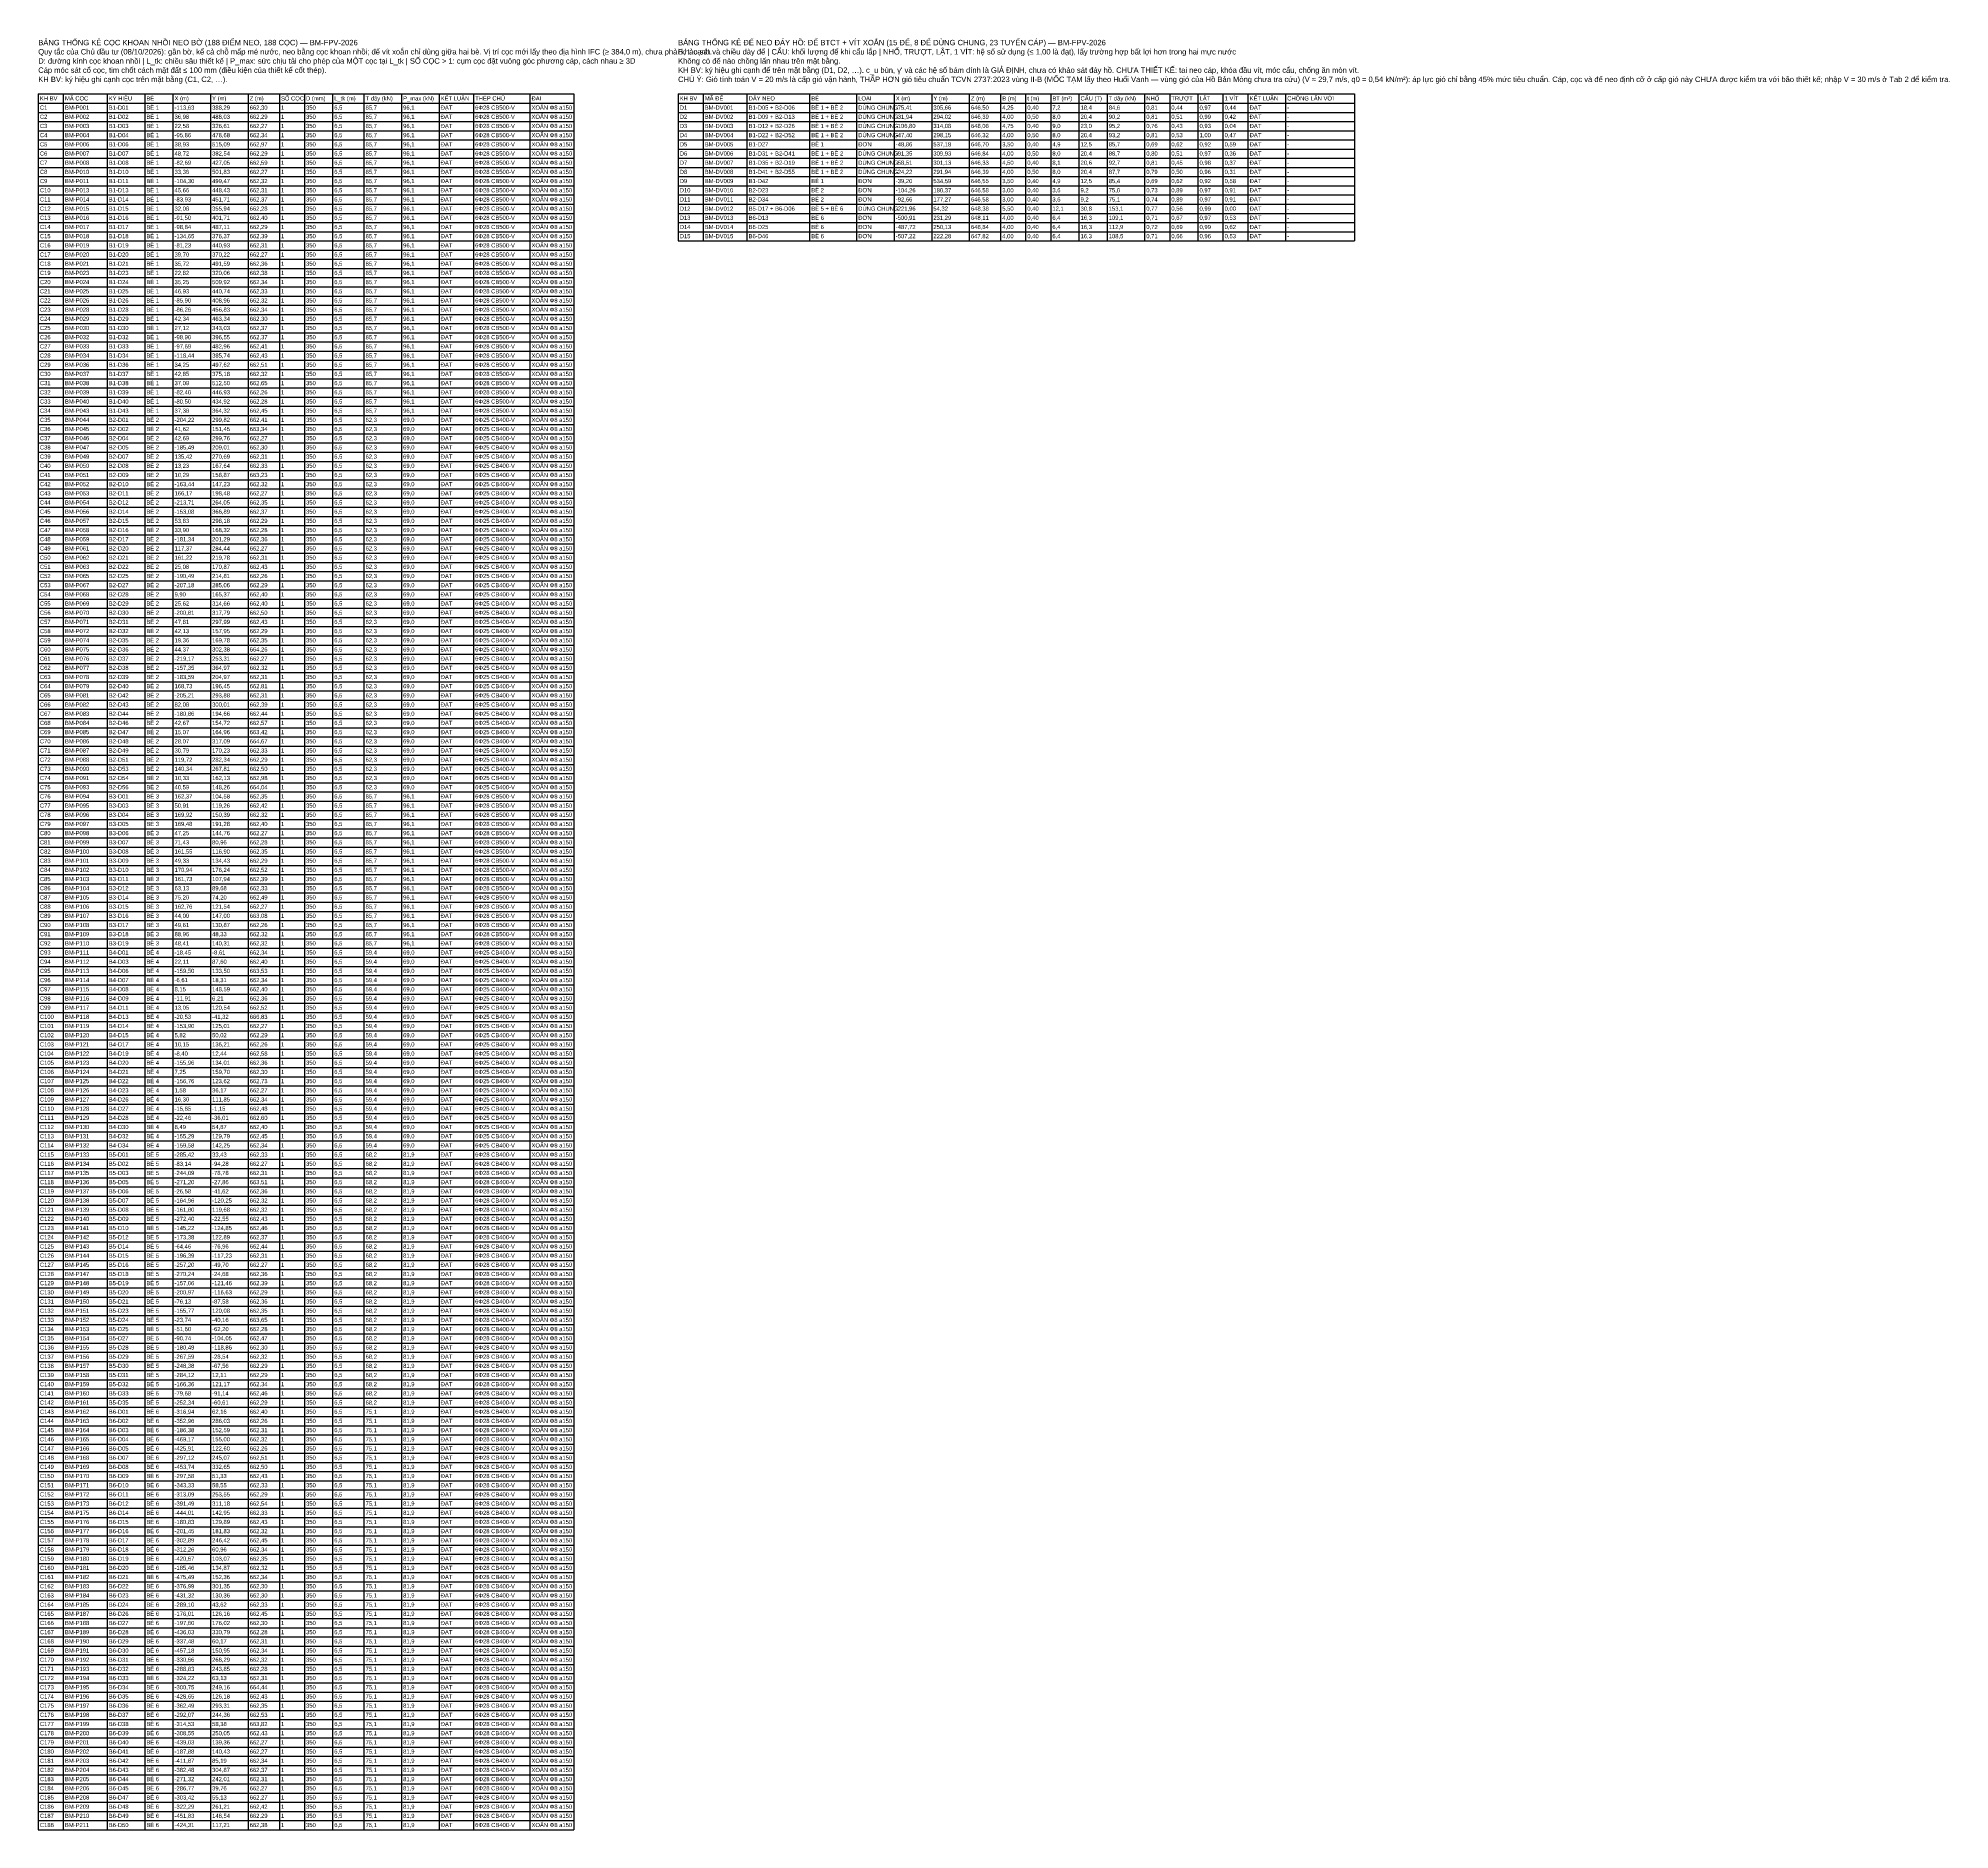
# Model space of a CAD drawing. Header units: metres. Extents: x -510 to 750, y -125 to 541.
# Drawn here: x 201 to 750, y 24 to 539 of the extents above; entities that cross this region are included whole.
import ezdxf

# ---------------------------------------------------------------- set-up
doc = ezdxf.new("R2010")
doc.units = ezdxf.units.M
doc.layers.add('07_BANG_THONG_KE_COC_BO', color=7, linetype='Continuous')
doc.layers.add('08_BANG_THONG_KE_DE_NEO', color=7, linetype='Continuous')
doc.styles.add('VN', font='arial.ttf')

msp = doc.modelspace()

# ---------------------------------------------------------------- linework, layer by layer
at = {"layer": '07_BANG_THONG_KE_COC_BO'}
for p, q in [((200.94, 523.188), (354.84, 523.188)), ((200.94, 523.188), (200.94, 24.228)), ((208.14, 523.188), (208.14, 24.228)), ((220.74, 523.188), (220.74, 24.228)), ((231.54, 523.188), (231.54, 24.228)), ((239.64, 523.188), (239.64, 24.228)), ((250.44, 523.188), (250.44, 24.228)), ((261.24, 523.188), (261.24, 24.228)), ((270.24, 523.188), (270.24, 24.228)), ((277.44, 523.188), (277.44, 24.228)), ((285.54, 523.188), (285.54, 24.228)), ((294.54, 523.188), (294.54, 24.228)), ((305.34, 523.188), (305.34, 24.228)), ((316.14, 523.188), (316.14, 24.228)), ((326.04, 523.188), (326.04, 24.228)), ((342.24, 523.188), (342.24, 24.228)), ((354.84, 523.188), (354.84, 24.228)), ((200.94, 520.548), (354.84, 520.548)), ((200.94, 517.908), (354.84, 517.908)), ((200.94, 515.268), (354.84, 515.268)), ((200.94, 512.628), (354.84, 512.628)), ((200.94, 509.988), (354.84, 509.988)), ((200.94, 507.348), (354.84, 507.348)), ((200.94, 504.708), (354.84, 504.708)), ((200.94, 502.068), (354.84, 502.068)), ((200.94, 499.428), (354.84, 499.428)), ((200.94, 496.788), (354.84, 496.788)), ((200.94, 494.148), (354.84, 494.148)), ((200.94, 491.508), (354.84, 491.508)), ((200.94, 488.868), (354.84, 488.868)), ((200.94, 486.228), (354.84, 486.228)), ((200.94, 483.588), (354.84, 483.588)), ((200.94, 480.948), (354.84, 480.948)), ((200.94, 478.308), (354.84, 478.308)), ((200.94, 475.668), (354.84, 475.668)), ((200.94, 473.028), (354.84, 473.028)), ((200.94, 470.388), (354.84, 470.388)), ((200.94, 467.748), (354.84, 467.748)), ((200.94, 465.108), (354.84, 465.108)), ((200.94, 462.468), (354.84, 462.468)), ((200.94, 459.828), (354.84, 459.828)), ((200.94, 457.188), (354.84, 457.188)), ((200.94, 454.548), (354.84, 454.548)), ((200.94, 451.908), (354.84, 451.908)), ((200.94, 449.268), (354.84, 449.268)), ((200.94, 446.628), (354.84, 446.628)), ((200.94, 443.988), (354.84, 443.988)), ((200.94, 441.348), (354.84, 441.348)), ((200.94, 438.708), (354.84, 438.708)), ((200.94, 436.068), (354.84, 436.068)), ((200.94, 433.428), (354.84, 433.428)), ((200.94, 430.788), (354.84, 430.788)), ((200.94, 428.148), (354.84, 428.148)), ((200.94, 425.508), (354.84, 425.508)), ((200.94, 422.868), (354.84, 422.868)), ((200.94, 420.228), (354.84, 420.228)), ((200.94, 417.588), (354.84, 417.588)), ((200.94, 414.948), (354.84, 414.948)), ((200.94, 412.308), (354.84, 412.308)), ((200.94, 409.668), (354.84, 409.668)), ((200.94, 407.028), (354.84, 407.028)), ((200.94, 404.388), (354.84, 404.388)), ((200.94, 401.748), (354.84, 401.748)), ((200.94, 399.108), (354.84, 399.108)), ((200.94, 396.468), (354.84, 396.468)), ((200.94, 393.828), (354.84, 393.828)), ((200.94, 391.188), (354.84, 391.188)), ((200.94, 388.548), (354.84, 388.548)), ((200.94, 385.908), (354.84, 385.908)), ((200.94, 383.268), (354.84, 383.268)), ((200.94, 380.628), (354.84, 380.628)), ((200.94, 377.988), (354.84, 377.988)), ((200.94, 375.348), (354.84, 375.348)), ((200.94, 372.708), (354.84, 372.708)), ((200.94, 370.068), (354.84, 370.068)), ((200.94, 367.428), (354.84, 367.428)), ((200.94, 364.788), (354.84, 364.788)), ((200.94, 362.148), (354.84, 362.148)), ((200.94, 359.508), (354.84, 359.508)), ((200.94, 356.868), (354.84, 356.868)), ((200.94, 354.228), (354.84, 354.228)), ((200.94, 351.588), (354.84, 351.588)), ((200.94, 348.948), (354.84, 348.948)), ((200.94, 346.308), (354.84, 346.308)), ((200.94, 343.668), (354.84, 343.668)), ((200.94, 341.028), (354.84, 341.028)), ((200.94, 338.388), (354.84, 338.388)), ((200.94, 335.748), (354.84, 335.748)), ((200.94, 333.108), (354.84, 333.108)), ((200.94, 330.468), (354.84, 330.468)), ((200.94, 327.828), (354.84, 327.828)), ((200.94, 325.188), (354.84, 325.188)), ((200.94, 322.548), (354.84, 322.548)), ((200.94, 319.908), (354.84, 319.908)), ((200.94, 317.268), (354.84, 317.268)), ((200.94, 314.628), (354.84, 314.628)), ((200.94, 311.988), (354.84, 311.988)), ((200.94, 309.348), (354.84, 309.348)), ((200.94, 306.708), (354.84, 306.708)), ((200.94, 304.068), (354.84, 304.068)), ((200.94, 301.428), (354.84, 301.428)), ((200.94, 298.788), (354.84, 298.788)), ((200.94, 296.148), (354.84, 296.148)), ((200.94, 293.508), (354.84, 293.508)), ((200.94, 290.868), (354.84, 290.868)), ((200.94, 288.228), (354.84, 288.228)), ((200.94, 285.588), (354.84, 285.588)), ((200.94, 282.948), (354.84, 282.948)), ((200.94, 280.308), (354.84, 280.308)), ((200.94, 277.668), (354.84, 277.668)), ((200.94, 275.028), (354.84, 275.028)), ((200.94, 272.388), (354.84, 272.388)), ((200.94, 269.748), (354.84, 269.748)), ((200.94, 267.108), (354.84, 267.108)), ((200.94, 264.468), (354.84, 264.468)), ((200.94, 261.828), (354.84, 261.828)), ((200.94, 259.188), (354.84, 259.188)), ((200.94, 256.548), (354.84, 256.548)), ((200.94, 253.908), (354.84, 253.908)), ((200.94, 251.268), (354.84, 251.268)), ((200.94, 248.628), (354.84, 248.628)), ((200.94, 245.988), (354.84, 245.988)), ((200.94, 243.348), (354.84, 243.348)), ((200.94, 240.708), (354.84, 240.708)), ((200.94, 238.068), (354.84, 238.068)), ((200.94, 235.428), (354.84, 235.428)), ((200.94, 232.788), (354.84, 232.788)), ((200.94, 230.148), (354.84, 230.148)), ((200.94, 227.508), (354.84, 227.508)), ((200.94, 224.868), (354.84, 224.868)), ((200.94, 222.228), (354.84, 222.228)), ((200.94, 219.588), (354.84, 219.588)), ((200.94, 216.948), (354.84, 216.948)), ((200.94, 214.308), (354.84, 214.308)), ((200.94, 211.668), (354.84, 211.668)), ((200.94, 209.028), (354.84, 209.028)), ((200.94, 206.388), (354.84, 206.388)), ((200.94, 203.748), (354.84, 203.748)), ((200.94, 201.108), (354.84, 201.108)), ((200.94, 198.468), (354.84, 198.468)), ((200.94, 195.828), (354.84, 195.828)), ((200.94, 193.188), (354.84, 193.188)), ((200.94, 190.548), (354.84, 190.548)), ((200.94, 187.908), (354.84, 187.908)), ((200.94, 185.268), (354.84, 185.268)), ((200.94, 182.628), (354.84, 182.628)), ((200.94, 179.988), (354.84, 179.988)), ((200.94, 177.348), (354.84, 177.348)), ((200.94, 174.708), (354.84, 174.708)), ((200.94, 172.068), (354.84, 172.068)), ((200.94, 169.428), (354.84, 169.428)), ((200.94, 166.788), (354.84, 166.788)), ((200.94, 164.148), (354.84, 164.148)), ((200.94, 161.508), (354.84, 161.508)), ((200.94, 158.868), (354.84, 158.868)), ((200.94, 156.228), (354.84, 156.228)), ((200.94, 153.588), (354.84, 153.588)), ((200.94, 150.948), (354.84, 150.948)), ((200.94, 148.308), (354.84, 148.308)), ((200.94, 145.668), (354.84, 145.668)), ((200.94, 143.028), (354.84, 143.028)), ((200.94, 140.388), (354.84, 140.388)), ((200.94, 137.748), (354.84, 137.748)), ((200.94, 135.108), (354.84, 135.108)), ((200.94, 132.468), (354.84, 132.468)), ((200.94, 129.828), (354.84, 129.828)), ((200.94, 127.188), (354.84, 127.188)), ((200.94, 124.548), (354.84, 124.548)), ((200.94, 121.908), (354.84, 121.908)), ((200.94, 119.268), (354.84, 119.268)), ((200.94, 116.628), (354.84, 116.628)), ((200.94, 113.988), (354.84, 113.988)), ((200.94, 111.348), (354.84, 111.348)), ((200.94, 108.708), (354.84, 108.708)), ((200.94, 106.068), (354.84, 106.068)), ((200.94, 103.428), (354.84, 103.428)), ((200.94, 100.788), (354.84, 100.788)), ((200.94, 98.148), (354.84, 98.148)), ((200.94, 95.508), (354.84, 95.508)), ((200.94, 92.868), (354.84, 92.868)), ((200.94, 90.228), (354.84, 90.228)), ((200.94, 87.588), (354.84, 87.588)), ((200.94, 84.948), (354.84, 84.948)), ((200.94, 82.308), (354.84, 82.308)), ((200.94, 79.668), (354.84, 79.668)), ((200.94, 77.028), (354.84, 77.028)), ((200.94, 74.388), (354.84, 74.388)), ((200.94, 71.748), (354.84, 71.748)), ((200.94, 69.108), (354.84, 69.108)), ((200.94, 66.468), (354.84, 66.468)), ((200.94, 63.828), (354.84, 63.828)), ((200.94, 61.188), (354.84, 61.188)), ((200.94, 58.548), (354.84, 58.548)), ((200.94, 55.908), (354.84, 55.908)), ((200.94, 53.268), (354.84, 53.268)), ((200.94, 50.628), (354.84, 50.628)), ((200.94, 47.988), (354.84, 47.988)), ((200.94, 45.348), (354.84, 45.348)), ((200.94, 42.708), (354.84, 42.708)), ((200.94, 40.068), (354.84, 40.068)), ((200.94, 37.428), (354.84, 37.428)), ((200.94, 34.788), (354.84, 34.788)), ((200.94, 32.148), (354.84, 32.148)), ((200.94, 29.508), (354.84, 29.508)), ((200.94, 26.868), (354.84, 26.868)), ((200.94, 24.228), (354.84, 24.228))]:
    msp.add_line(p, q, dxfattribs=at)
at = {"layer": '08_BANG_THONG_KE_DE_NEO'}
for p, q in [((384.84, 523.188), (579.24, 523.188)), ((384.84, 523.188), (384.84, 480.948)), ((392.04, 523.188), (392.04, 480.948)), ((404.64, 523.188), (404.64, 480.948)), ((422.64, 523.188), (422.64, 480.948)), ((436.14, 523.188), (436.14, 480.948)), ((446.94, 523.188), (446.94, 480.948)), ((457.74, 523.188), (457.74, 480.948)), ((468.54, 523.188), (468.54, 480.948)), ((477.54, 523.188), (477.54, 480.948)), ((484.74, 523.188), (484.74, 480.948)), ((491.94, 523.188), (491.94, 480.948)), ((500.04, 523.188), (500.04, 480.948)), ((508.14, 523.188), (508.14, 480.948)), ((518.94, 523.188), (518.94, 480.948)), ((526.14, 523.188), (526.14, 480.948)), ((534.24, 523.188), (534.24, 480.948)), ((541.44, 523.188), (541.44, 480.948)), ((548.64, 523.188), (548.64, 480.948)), ((559.44, 523.188), (559.44, 480.948)), ((579.24, 523.188), (579.24, 480.948)), ((384.84, 520.548), (579.24, 520.548)), ((384.84, 517.908), (579.24, 517.908)), ((384.84, 515.268), (579.24, 515.268)), ((384.84, 512.628), (579.24, 512.628)), ((384.84, 509.988), (579.24, 509.988)), ((384.84, 507.348), (579.24, 507.348)), ((384.84, 504.708), (579.24, 504.708)), ((384.84, 502.068), (579.24, 502.068)), ((384.84, 499.428), (579.24, 499.428)), ((384.84, 496.788), (579.24, 496.788)), ((384.84, 494.148), (579.24, 494.148)), ((384.84, 491.508), (579.24, 491.508)), ((384.84, 488.868), (579.24, 488.868)), ((384.84, 486.228), (579.24, 486.228)), ((384.84, 483.588), (579.24, 483.588)), ((384.84, 480.948), (579.24, 480.948))]:
    msp.add_line(p, q, dxfattribs=at)

# ---------------------------------------------------------------- texts
at = {"layer": '07_BANG_THONG_KE_COC_BO', "style": 'VN'}
for s, height, p in [('BẢNG THỐNG KÊ CỌC KHOAN NHỒI NEO BỜ (188 ĐIỂM NEO, 188 CỌC) — BM-FPV-2026', 1.56, (200.94, 537.18)), ('Quy tắc của Chủ đầu tư (08/10/2026): gần bờ, kể cả chỗ mấp mé nước, neo bằng cọc khoan nhồi; đế vít xoắn chỉ dùng giữa hai bè. Vị trí cọc mới lấy theo địa hình IFC (≥ 384,0 m), chưa phải khảo sát.', 1.56, (200.94, 534.54)), ('D: đường kính cọc khoan nhồi | L_tk: chiều sâu thiết kế | P_max: sức chịu tải cho phép của MỘT cọc tại L_tk | SỐ CỌC > 1: cụm cọc đặt vuông góc phương cáp, cách nhau ≥ 3D', 1.56, (200.94, 531.9)), ('Cáp móc sát cổ cọc, tim chốt cách mặt đất ≤ 100 mm (điều kiện của thiết kế cốt thép).', 1.56, (200.94, 529.26)), ('KH BV: ký hiệu ghi cạnh cọc trên mặt bằng (C1, C2, …).', 1.56, (200.94, 526.62)), ('KH BV', 1.2, (201.42, 521.316)), ('MÃ CỌC', 1.2, (208.62, 521.316)), ('KÝ HIỆU', 1.2, (221.22, 521.316)), ('BÈ', 1.2, (232.02, 521.316)), ('X (m)', 1.2, (240.12, 521.316)), ('Y (m)', 1.2, (250.92, 521.316)), ('Z (m)', 1.2, (261.72, 521.316)), ('SỐ CỌC', 1.2, (270.72, 521.316)), ('D (mm)', 1.2, (277.92, 521.316)), ('L_tk (m)', 1.2, (286.02, 521.316)), ('T dây (kN)', 1.2, (295.02, 521.316)), ('P_max (kN)', 1.2, (305.82, 521.316)), ('KẾT LUẬN', 1.2, (316.62, 521.316)), ('THÉP CHỦ', 1.2, (326.52, 521.316)), ('ĐAI', 1.2, (342.72, 521.316)), ('C1', 1.2, (201.42, 518.676)), ('C2', 1.2, (201.42, 516.036)), ('BM-P001', 1.2, (208.62, 518.676)), ('BM-P002', 1.2, (208.62, 516.036)), ('B1-D01', 1.2, (221.22, 518.676)), ('B1-D02', 1.2, (221.22, 516.036)), ('BÈ 1', 1.2, (232.02, 518.676)), ('BÈ 1', 1.2, (232.02, 516.036)), ('36,98', 1.2, (240.12, 516.036)), ('-113,63', 1.2, (240.12, 518.676)), ('488,03', 1.2, (250.92, 516.036)), ('388,29', 1.2, (250.92, 518.676)), ('662,30', 1.2, (261.72, 518.676)), ('662,29', 1.2, (261.72, 516.036)), ('1', 1.2, (270.72, 518.676)), ('1', 1.2, (270.72, 516.036)), ('350', 1.2, (277.92, 518.676)), ('350', 1.2, (277.92, 516.036)), ('6,5', 1.2, (286.02, 518.676)), ('6,5', 1.2, (286.02, 516.036)), ('85,7', 1.2, (295.02, 518.676)), ('85,7', 1.2, (295.02, 516.036)), ('96,1', 1.2, (305.82, 518.676)), ('96,1', 1.2, (305.82, 516.036)), ('ĐẠT', 1.2, (316.62, 518.676)), ('ĐẠT', 1.2, (316.62, 516.036)), ('6Φ28 CB500-V', 1.2, (326.52, 518.676)), ('6Φ28 CB500-V', 1.2, (326.52, 516.036)), ('XOẮN Φ8 a150', 1.2, (342.72, 518.676)), ('XOẮN Φ8 a150', 1.2, (342.72, 516.036)), ('C3', 1.2, (201.42, 513.396)), ('C4', 1.2, (201.42, 510.756)), ('BM-P003', 1.2, (208.62, 513.396)), ('BM-P004', 1.2, (208.62, 510.756)), ('B1-D03', 1.2, (221.22, 513.396)), ('B1-D04', 1.2, (221.22, 510.756)), ('BÈ 1', 1.2, (232.02, 513.396)), ('BÈ 1', 1.2, (232.02, 510.756)), ('-95,86', 1.2, (240.12, 510.756)), ('22,58', 1.2, (240.12, 513.396)), ('478,68', 1.2, (250.92, 510.756)), ('326,61', 1.2, (250.92, 513.396)), ('662,27', 1.2, (261.72, 513.396)), ('662,34', 1.2, (261.72, 510.756)), ('1', 1.2, (270.72, 513.396)), ('1', 1.2, (270.72, 510.756)), ('350', 1.2, (277.92, 513.396)), ('350', 1.2, (277.92, 510.756)), ('6,5', 1.2, (286.02, 513.396)), ('6,5', 1.2, (286.02, 510.756)), ('85,7', 1.2, (295.02, 513.396)), ('85,7', 1.2, (295.02, 510.756)), ('96,1', 1.2, (305.82, 513.396)), ('96,1', 1.2, (305.82, 510.756)), ('ĐẠT', 1.2, (316.62, 513.396)), ('ĐẠT', 1.2, (316.62, 510.756)), ('6Φ28 CB500-V', 1.2, (326.52, 513.396)), ('6Φ28 CB500-V', 1.2, (326.52, 510.756)), ('XOẮN Φ8 a150', 1.2, (342.72, 513.396)), ('XOẮN Φ8 a150', 1.2, (342.72, 510.756)), ('C5', 1.2, (201.42, 508.116)), ('C6', 1.2, (201.42, 505.476)), ('BM-P006', 1.2, (208.62, 508.116)), ('BM-P007', 1.2, (208.62, 505.476)), ('B1-D06', 1.2, (221.22, 508.116)), ('B1-D07', 1.2, (221.22, 505.476)), ('BÈ 1', 1.2, (232.02, 508.116)), ('BÈ 1', 1.2, (232.02, 505.476)), ('48,72', 1.2, (240.12, 505.476)), ('38,93', 1.2, (240.12, 508.116)), ('382,54', 1.2, (250.92, 505.476)), ('515,09', 1.2, (250.92, 508.116)), ('662,97', 1.2, (261.72, 508.116)), ('662,29', 1.2, (261.72, 505.476)), ('1', 1.2, (270.72, 508.116)), ('1', 1.2, (270.72, 505.476)), ('350', 1.2, (277.92, 508.116)), ('350', 1.2, (277.92, 505.476)), ('6,5', 1.2, (286.02, 508.116)), ('6,5', 1.2, (286.02, 505.476)), ('85,7', 1.2, (295.02, 508.116)), ('85,7', 1.2, (295.02, 505.476)), ('96,1', 1.2, (305.82, 508.116)), ('96,1', 1.2, (305.82, 505.476)), ('ĐẠT', 1.2, (316.62, 508.116)), ('ĐẠT', 1.2, (316.62, 505.476)), ('6Φ28 CB500-V', 1.2, (326.52, 508.116)), ('6Φ28 CB500-V', 1.2, (326.52, 505.476)), ('XOẮN Φ8 a150', 1.2, (342.72, 508.116)), ('XOẮN Φ8 a150', 1.2, (342.72, 505.476)), ('C7', 1.2, (201.42, 502.836)), ('C8', 1.2, (201.42, 500.196)), ('BM-P008', 1.2, (208.62, 502.836)), ('BM-P010', 1.2, (208.62, 500.196)), ('B1-D08', 1.2, (221.22, 502.836)), ('B1-D10', 1.2, (221.22, 500.196)), ('BÈ 1', 1.2, (232.02, 502.836)), ('BÈ 1', 1.2, (232.02, 500.196)), ('33,36', 1.2, (240.12, 500.196)), ('-82,69', 1.2, (240.12, 502.836)), ('427,05', 1.2, (250.92, 502.836)), ('501,83', 1.2, (250.92, 500.196)), ('662,59', 1.2, (261.72, 502.836)), ('662,27', 1.2, (261.72, 500.196)), ('1', 1.2, (270.72, 502.836)), ('1', 1.2, (270.72, 500.196)), ('350', 1.2, (277.92, 502.836)), ('350', 1.2, (277.92, 500.196)), ('6,5', 1.2, (286.02, 502.836)), ('6,5', 1.2, (286.02, 500.196)), ('85,7', 1.2, (295.02, 502.836)), ('85,7', 1.2, (295.02, 500.196)), ('96,1', 1.2, (305.82, 502.836)), ('96,1', 1.2, (305.82, 500.196)), ('ĐẠT', 1.2, (316.62, 502.836)), ('ĐẠT', 1.2, (316.62, 500.196)), ('6Φ28 CB500-V', 1.2, (326.52, 502.836)), ('6Φ28 CB500-V', 1.2, (326.52, 500.196)), ('XOẮN Φ8 a150', 1.2, (342.72, 502.836)), ('XOẮN Φ8 a150', 1.2, (342.72, 500.196)), ('C9', 1.2, (201.42, 497.556)), ('C10', 1.2, (201.42, 494.916)), ('BM-P011', 1.2, (208.62, 497.556)), ('BM-P013', 1.2, (208.62, 494.916)), ('B1-D11', 1.2, (221.22, 497.556)), ('B1-D13', 1.2, (221.22, 494.916)), ('BÈ 1', 1.2, (232.02, 497.556)), ('BÈ 1', 1.2, (232.02, 494.916)), ('45,66', 1.2, (240.12, 494.916)), ('-104,30', 1.2, (240.12, 497.556)), ('499,47', 1.2, (250.92, 497.556)), ('448,43', 1.2, (250.92, 494.916)), ('662,32', 1.2, (261.72, 497.556)), ('662,31', 1.2, (261.72, 494.916)), ('1', 1.2, (270.72, 497.556)), ('1', 1.2, (270.72, 494.916)), ('350', 1.2, (277.92, 497.556)), ('350', 1.2, (277.92, 494.916)), ('6,5', 1.2, (286.02, 497.556)), ('6,5', 1.2, (286.02, 494.916)), ('85,7', 1.2, (295.02, 497.556)), ('85,7', 1.2, (295.02, 494.916)), ('96,1', 1.2, (305.82, 497.556)), ('96,1', 1.2, (305.82, 494.916)), ('ĐẠT', 1.2, (316.62, 497.556)), ('ĐẠT', 1.2, (316.62, 494.916)), ('6Φ28 CB500-V', 1.2, (326.52, 497.556)), ('6Φ28 CB500-V', 1.2, (326.52, 494.916)), ('XOẮN Φ8 a150', 1.2, (342.72, 497.556)), ('XOẮN Φ8 a150', 1.2, (342.72, 494.916)), ('C11', 1.2, (201.42, 492.276)), ('C12', 1.2, (201.42, 489.636)), ('BM-P014', 1.2, (208.62, 492.276)), ('BM-P015', 1.2, (208.62, 489.636)), ('B1-D14', 1.2, (221.22, 492.276)), ('B1-D15', 1.2, (221.22, 489.636)), ('BÈ 1', 1.2, (232.02, 492.276)), ('BÈ 1', 1.2, (232.02, 489.636)), ('32,08', 1.2, (240.12, 489.636)), ('-83,93', 1.2, (240.12, 492.276)), ('451,71', 1.2, (250.92, 492.276)), ('355,94', 1.2, (250.92, 489.636)), ('662,37', 1.2, (261.72, 492.276)), ('662,28', 1.2, (261.72, 489.636)), ('1', 1.2, (270.72, 492.276)), ('1', 1.2, (270.72, 489.636)), ('350', 1.2, (277.92, 492.276)), ('350', 1.2, (277.92, 489.636)), ('6,5', 1.2, (286.02, 492.276)), ('6,5', 1.2, (286.02, 489.636)), ('85,7', 1.2, (295.02, 492.276)), ('85,7', 1.2, (295.02, 489.636)), ('96,1', 1.2, (305.82, 492.276)), ('96,1', 1.2, (305.82, 489.636)), ('ĐẠT', 1.2, (316.62, 492.276)), ('ĐẠT', 1.2, (316.62, 489.636)), ('6Φ28 CB500-V', 1.2, (326.52, 492.276)), ('6Φ28 CB500-V', 1.2, (326.52, 489.636)), ('XOẮN Φ8 a150', 1.2, (342.72, 492.276)), ('XOẮN Φ8 a150', 1.2, (342.72, 489.636)), ('C13', 1.2, (201.42, 486.996)), ('C14', 1.2, (201.42, 484.356)), ('BM-P016', 1.2, (208.62, 486.996)), ('BM-P017', 1.2, (208.62, 484.356)), ('B1-D16', 1.2, (221.22, 486.996)), ('B1-D17', 1.2, (221.22, 484.356)), ('BÈ 1', 1.2, (232.02, 486.996)), ('BÈ 1', 1.2, (232.02, 484.356)), ('-91,50', 1.2, (240.12, 486.996)), ('-98,84', 1.2, (240.12, 484.356)), ('401,71', 1.2, (250.92, 486.996)), ('487,11', 1.2, (250.92, 484.356)), ('662,40', 1.2, (261.72, 486.996)), ('662,29', 1.2, (261.72, 484.356)), ('1', 1.2, (270.72, 486.996)), ('1', 1.2, (270.72, 484.356)), ('350', 1.2, (277.92, 486.996)), ('350', 1.2, (277.92, 484.356)), ('6,5', 1.2, (286.02, 486.996)), ('6,5', 1.2, (286.02, 484.356)), ('85,7', 1.2, (295.02, 486.996)), ('85,7', 1.2, (295.02, 484.356)), ('96,1', 1.2, (305.82, 486.996)), ('96,1', 1.2, (305.82, 484.356)), ('ĐẠT', 1.2, (316.62, 486.996)), ('ĐẠT', 1.2, (316.62, 484.356)), ('6Φ28 CB500-V', 1.2, (326.52, 486.996)), ('6Φ28 CB500-V', 1.2, (326.52, 484.356)), ('XOẮN Φ8 a150', 1.2, (342.72, 486.996)), ('XOẮN Φ8 a150', 1.2, (342.72, 484.356)), ('C15', 1.2, (201.42, 481.716)), ('C16', 1.2, (201.42, 479.076)), ('BM-P018', 1.2, (208.62, 481.716)), ('BM-P019', 1.2, (208.62, 479.076)), ('B1-D18', 1.2, (221.22, 481.716)), ('B1-D19', 1.2, (221.22, 479.076)), ('BÈ 1', 1.2, (232.02, 481.716)), ('BÈ 1', 1.2, (232.02, 479.076)), ('-134,65', 1.2, (240.12, 481.716)), ('-81,23', 1.2, (240.12, 479.076)), ('440,93', 1.2, (250.92, 479.076)), ('376,37', 1.2, (250.92, 481.716)), ('662,39', 1.2, (261.72, 481.716)), ('662,31', 1.2, (261.72, 479.076)), ('1', 1.2, (270.72, 481.716)), ('1', 1.2, (270.72, 479.076)), ('350', 1.2, (277.92, 481.716)), ('350', 1.2, (277.92, 479.076)), ('6,5', 1.2, (286.02, 481.716)), ('6,5', 1.2, (286.02, 479.076)), ('85,7', 1.2, (295.02, 481.716)), ('85,7', 1.2, (295.02, 479.076)), ('96,1', 1.2, (305.82, 481.716)), ('96,1', 1.2, (305.82, 479.076)), ('ĐẠT', 1.2, (316.62, 481.716)), ('ĐẠT', 1.2, (316.62, 479.076)), ('6Φ28 CB500-V', 1.2, (326.52, 481.716)), ('6Φ28 CB500-V', 1.2, (326.52, 479.076)), ('XOẮN Φ8 a150', 1.2, (342.72, 481.716)), ('XOẮN Φ8 a150', 1.2, (342.72, 479.076)), ('XOẮN Φ8 a150', 1.2, (342.72, 476.436)), ('C17', 1.2, (201.42, 476.436)), ('C18', 1.2, (201.42, 473.796)), ('BM-P020', 1.2, (208.62, 476.436)), ('BM-P021', 1.2, (208.62, 473.796)), ('B1-D20', 1.2, (221.22, 476.436)), ('B1-D21', 1.2, (221.22, 473.796)), ('BÈ 1', 1.2, (232.02, 476.436)), ('BÈ 1', 1.2, (232.02, 473.796)), ('BÈ 1', 1.2, (232.02, 471.156)), ('39,70', 1.2, (240.12, 476.436)), ('35,72', 1.2, (240.12, 473.796)), ('491,59', 1.2, (250.92, 473.796)), ('370,22', 1.2, (250.92, 476.436)), ('662,27', 1.2, (261.72, 476.436)), ('662,36', 1.2, (261.72, 473.796)), ('1', 1.2, (270.72, 476.436)), ('1', 1.2, (270.72, 473.796)), ('350', 1.2, (277.92, 476.436)), ('350', 1.2, (277.92, 473.796)), ('6,5', 1.2, (286.02, 476.436)), ('6,5', 1.2, (286.02, 473.796)), ('85,7', 1.2, (295.02, 476.436)), ('85,7', 1.2, (295.02, 473.796)), ('96,1', 1.2, (305.82, 476.436)), ('96,1', 1.2, (305.82, 473.796)), ('ĐẠT', 1.2, (316.62, 476.436)), ('ĐẠT', 1.2, (316.62, 473.796)), ('6Φ28 CB500-V', 1.2, (326.52, 476.436)), ('6Φ28 CB500-V', 1.2, (326.52, 473.796)), ('XOẮN Φ8 a150', 1.2, (342.72, 473.796)), ('XOẮN Φ8 a150', 1.2, (342.72, 471.156)), ('C19', 1.2, (201.42, 471.156)), ('C20', 1.2, (201.42, 468.516)), ('C21', 1.2, (201.42, 465.876)), ('BM-P023', 1.2, (208.62, 471.156)), ('BM-P024', 1.2, (208.62, 468.516)), ('BM-P025', 1.2, (208.62, 465.876)), ('B1-D23', 1.2, (221.22, 471.156)), ('B1-D24', 1.2, (221.22, 468.516)), ('B1-D25', 1.2, (221.22, 465.876)), ('BÈ 1', 1.2, (232.02, 468.516)), ('BÈ 1', 1.2, (232.02, 465.876)), ('46,93', 1.2, (240.12, 465.876)), ('35,25', 1.2, (240.12, 468.516)), ('22,82', 1.2, (240.12, 471.156)), ('440,74', 1.2, (250.92, 465.876)), ('320,06', 1.2, (250.92, 471.156)), ('509,92', 1.2, (250.92, 468.516)), ('662,38', 1.2, (261.72, 471.156)), ('662,34', 1.2, (261.72, 468.516)), ('662,33', 1.2, (261.72, 465.876)), ('1', 1.2, (270.72, 471.156)), ('1', 1.2, (270.72, 468.516)), ('1', 1.2, (270.72, 465.876)), ('350', 1.2, (277.92, 471.156)), ('350', 1.2, (277.92, 468.516)), ('350', 1.2, (277.92, 465.876)), ('6,5', 1.2, (286.02, 471.156)), ('6,5', 1.2, (286.02, 468.516)), ('6,5', 1.2, (286.02, 465.876)), ('85,7', 1.2, (295.02, 471.156)), ('85,7', 1.2, (295.02, 468.516)), ('85,7', 1.2, (295.02, 465.876)), ('96,1', 1.2, (305.82, 471.156)), ('96,1', 1.2, (305.82, 468.516)), ('96,1', 1.2, (305.82, 465.876)), ('ĐẠT', 1.2, (316.62, 471.156)), ('ĐẠT', 1.2, (316.62, 468.516)), ('ĐẠT', 1.2, (316.62, 465.876)), ('6Φ28 CB500-V', 1.2, (326.52, 471.156)), ('6Φ28 CB500-V', 1.2, (326.52, 468.516)), ('6Φ28 CB500-V', 1.2, (326.52, 465.876)), ('XOẮN Φ8 a150', 1.2, (342.72, 468.516)), ('XOẮN Φ8 a150', 1.2, (342.72, 465.876)), ('C22', 1.2, (201.42, 463.236)), ('C23', 1.2, (201.42, 460.596)), ('BM-P026', 1.2, (208.62, 463.236)), ('BM-P028', 1.2, (208.62, 460.596)), ('B1-D26', 1.2, (221.22, 463.236)), ('B1-D28', 1.2, (221.22, 460.596)), ('BÈ 1', 1.2, (232.02, 463.236)), ('BÈ 1', 1.2, (232.02, 460.596)), ('-85,90', 1.2, (240.12, 463.236)), ('-86,26', 1.2, (240.12, 460.596)), ('408,96', 1.2, (250.92, 463.236)), ('456,83', 1.2, (250.92, 460.596)), ('662,32', 1.2, (261.72, 463.236)), ('662,34', 1.2, (261.72, 460.596)), ('1', 1.2, (270.72, 463.236)), ('1', 1.2, (270.72, 460.596)), ('350', 1.2, (277.92, 463.236)), ('350', 1.2, (277.92, 460.596)), ('6,5', 1.2, (286.02, 463.236)), ('6,5', 1.2, (286.02, 460.596)), ('85,7', 1.2, (295.02, 463.236)), ('85,7', 1.2, (295.02, 460.596)), ('96,1', 1.2, (305.82, 463.236)), ('96,1', 1.2, (305.82, 460.596)), ('ĐẠT', 1.2, (316.62, 463.236)), ('ĐẠT', 1.2, (316.62, 460.596)), ('6Φ28 CB500-V', 1.2, (326.52, 463.236)), ('6Φ28 CB500-V', 1.2, (326.52, 460.596)), ('XOẮN Φ8 a150', 1.2, (342.72, 463.236)), ('XOẮN Φ8 a150', 1.2, (342.72, 460.596)), ('C24', 1.2, (201.42, 457.956)), ('C25', 1.2, (201.42, 455.316)), ('BM-P029', 1.2, (208.62, 457.956)), ('BM-P030', 1.2, (208.62, 455.316)), ('B1-D29', 1.2, (221.22, 457.956)), ('B1-D30', 1.2, (221.22, 455.316)), ('BÈ 1', 1.2, (232.02, 457.956)), ('BÈ 1', 1.2, (232.02, 455.316)), ('42,34', 1.2, (240.12, 457.956)), ('27,12', 1.2, (240.12, 455.316)), ('463,34', 1.2, (250.92, 457.956)), ('343,03', 1.2, (250.92, 455.316)), ('662,30', 1.2, (261.72, 457.956)), ('662,37', 1.2, (261.72, 455.316)), ('1', 1.2, (270.72, 457.956)), ('1', 1.2, (270.72, 455.316)), ('350', 1.2, (277.92, 457.956)), ('350', 1.2, (277.92, 455.316)), ('6,5', 1.2, (286.02, 457.956)), ('6,5', 1.2, (286.02, 455.316)), ('85,7', 1.2, (295.02, 457.956)), ('85,7', 1.2, (295.02, 455.316)), ('96,1', 1.2, (305.82, 457.956)), ('96,1', 1.2, (305.82, 455.316)), ('ĐẠT', 1.2, (316.62, 457.956)), ('ĐẠT', 1.2, (316.62, 455.316)), ('6Φ28 CB500-V', 1.2, (326.52, 457.956)), ('6Φ28 CB500-V', 1.2, (326.52, 455.316)), ('XOẮN Φ8 a150', 1.2, (342.72, 457.956)), ('XOẮN Φ8 a150', 1.2, (342.72, 455.316)), ('C26', 1.2, (201.42, 452.676)), ('C27', 1.2, (201.42, 450.036)), ('BM-P032', 1.2, (208.62, 452.676)), ('BM-P033', 1.2, (208.62, 450.036)), ('B1-D32', 1.2, (221.22, 452.676)), ('B1-D33', 1.2, (221.22, 450.036)), ('BÈ 1', 1.2, (232.02, 452.676)), ('BÈ 1', 1.2, (232.02, 450.036)), ('-98,90', 1.2, (240.12, 452.676)), ('-97,69', 1.2, (240.12, 450.036)), ('482,96', 1.2, (250.92, 450.036)), ('396,55', 1.2, (250.92, 452.676)), ('662,37', 1.2, (261.72, 452.676)), ('662,41', 1.2, (261.72, 450.036)), ('1', 1.2, (270.72, 452.676)), ('1', 1.2, (270.72, 450.036)), ('350', 1.2, (277.92, 452.676)), ('350', 1.2, (277.92, 450.036)), ('6,5', 1.2, (286.02, 452.676)), ('6,5', 1.2, (286.02, 450.036)), ('85,7', 1.2, (295.02, 452.676)), ('85,7', 1.2, (295.02, 450.036)), ('96,1', 1.2, (305.82, 452.676)), ('96,1', 1.2, (305.82, 450.036)), ('ĐẠT', 1.2, (316.62, 452.676)), ('ĐẠT', 1.2, (316.62, 450.036)), ('6Φ28 CB500-V', 1.2, (326.52, 452.676)), ('6Φ28 CB500-V', 1.2, (326.52, 450.036)), ('XOẮN Φ8 a150', 1.2, (342.72, 452.676)), ('XOẮN Φ8 a150', 1.2, (342.72, 450.036)), ('C28', 1.2, (201.42, 447.396)), ('C29', 1.2, (201.42, 444.756)), ('BM-P034', 1.2, (208.62, 447.396)), ('BM-P036', 1.2, (208.62, 444.756)), ('B1-D34', 1.2, (221.22, 447.396)), ('B1-D36', 1.2, (221.22, 444.756)), ('BÈ 1', 1.2, (232.02, 447.396)), ('BÈ 1', 1.2, (232.02, 444.756)), ('34,25', 1.2, (240.12, 444.756)), ('-118,44', 1.2, (240.12, 447.396)), ('497,62', 1.2, (250.92, 444.756)), ('385,74', 1.2, (250.92, 447.396)), ('662,43', 1.2, (261.72, 447.396)), ('662,51', 1.2, (261.72, 444.756)), ('1', 1.2, (270.72, 447.396)), ('1', 1.2, (270.72, 444.756)), ('350', 1.2, (277.92, 447.396)), ('350', 1.2, (277.92, 444.756)), ('6,5', 1.2, (286.02, 447.396)), ('6,5', 1.2, (286.02, 444.756)), ('85,7', 1.2, (295.02, 447.396)), ('85,7', 1.2, (295.02, 444.756)), ('96,1', 1.2, (305.82, 447.396)), ('96,1', 1.2, (305.82, 444.756)), ('ĐẠT', 1.2, (316.62, 447.396)), ('ĐẠT', 1.2, (316.62, 444.756)), ('6Φ28 CB500-V', 1.2, (326.52, 447.396)), ('6Φ28 CB500-V', 1.2, (326.52, 444.756)), ('XOẮN Φ8 a150', 1.2, (342.72, 447.396)), ('XOẮN Φ8 a150', 1.2, (342.72, 444.756)), ('C30', 1.2, (201.42, 442.116)), ('C31', 1.2, (201.42, 439.476)), ('BM-P037', 1.2, (208.62, 442.116)), ('BM-P038', 1.2, (208.62, 439.476)), ('B1-D37', 1.2, (221.22, 442.116)), ('B1-D38', 1.2, (221.22, 439.476)), ('BÈ 1', 1.2, (232.02, 442.116)), ('BÈ 1', 1.2, (232.02, 439.476)), ('42,85', 1.2, (240.12, 442.116)), ('37,09', 1.2, (240.12, 439.476)), ('375,18', 1.2, (250.92, 442.116)), ('512,50', 1.2, (250.92, 439.476)), ('662,32', 1.2, (261.72, 442.116)), ('662,65', 1.2, (261.72, 439.476)), ('1', 1.2, (270.72, 442.116)), ('1', 1.2, (270.72, 439.476)), ('350', 1.2, (277.92, 442.116)), ('350', 1.2, (277.92, 439.476)), ('6,5', 1.2, (286.02, 442.116)), ('6,5', 1.2, (286.02, 439.476)), ('85,7', 1.2, (295.02, 442.116)), ('85,7', 1.2, (295.02, 439.476)), ('96,1', 1.2, (305.82, 442.116)), ('96,1', 1.2, (305.82, 439.476)), ('ĐẠT', 1.2, (316.62, 442.116)), ('ĐẠT', 1.2, (316.62, 439.476)), ('6Φ28 CB500-V', 1.2, (326.52, 442.116)), ('6Φ28 CB500-V', 1.2, (326.52, 439.476)), ('XOẮN Φ8 a150', 1.2, (342.72, 442.116)), ('XOẮN Φ8 a150', 1.2, (342.72, 439.476)), ('C32', 1.2, (201.42, 436.836)), ('C33', 1.2, (201.42, 434.196)), ('BM-P039', 1.2, (208.62, 436.836)), ('BM-P040', 1.2, (208.62, 434.196)), ('B1-D39', 1.2, (221.22, 436.836)), ('B1-D40', 1.2, (221.22, 434.196)), ('BÈ 1', 1.2, (232.02, 436.836)), ('BÈ 1', 1.2, (232.02, 434.196)), ('-82,40', 1.2, (240.12, 436.836)), ('-80,50', 1.2, (240.12, 434.196)), ('446,93', 1.2, (250.92, 436.836)), ('434,92', 1.2, (250.92, 434.196)), ('662,26', 1.2, (261.72, 436.836)), ('662,28', 1.2, (261.72, 434.196)), ('1', 1.2, (270.72, 436.836)), ('1', 1.2, (270.72, 434.196)), ('350', 1.2, (277.92, 436.836)), ('350', 1.2, (277.92, 434.196)), ('6,5', 1.2, (286.02, 436.836)), ('6,5', 1.2, (286.02, 434.196)), ('85,7', 1.2, (295.02, 436.836)), ('85,7', 1.2, (295.02, 434.196)), ('96,1', 1.2, (305.82, 436.836)), ('96,1', 1.2, (305.82, 434.196)), ('ĐẠT', 1.2, (316.62, 436.836)), ('ĐẠT', 1.2, (316.62, 434.196)), ('6Φ28 CB500-V', 1.2, (326.52, 436.836)), ('6Φ28 CB500-V', 1.2, (326.52, 434.196)), ('XOẮN Φ8 a150', 1.2, (342.72, 436.836)), ('XOẮN Φ8 a150', 1.2, (342.72, 434.196)), ('C34', 1.2, (201.42, 431.556)), ('C35', 1.2, (201.42, 428.916)), ('BM-P043', 1.2, (208.62, 431.556)), ('BM-P044', 1.2, (208.62, 428.916)), ('B1-D43', 1.2, (221.22, 431.556)), ('B2-D01', 1.2, (221.22, 428.916)), ('BÈ 1', 1.2, (232.02, 431.556)), ('BÈ 2', 1.2, (232.02, 428.916)), ('37,38', 1.2, (240.12, 431.556)), ('-204,22', 1.2, (240.12, 428.916)), ('364,32', 1.2, (250.92, 431.556)), ('299,82', 1.2, (250.92, 428.916)), ('662,45', 1.2, (261.72, 431.556)), ('662,41', 1.2, (261.72, 428.916)), ('1', 1.2, (270.72, 431.556)), ('1', 1.2, (270.72, 428.916)), ('350', 1.2, (277.92, 431.556)), ('350', 1.2, (277.92, 428.916)), ('6,5', 1.2, (286.02, 431.556)), ('6,5', 1.2, (286.02, 428.916)), ('85,7', 1.2, (295.02, 431.556)), ('62,3', 1.2, (295.02, 428.916)), ('96,1', 1.2, (305.82, 431.556)), ('69,0', 1.2, (305.82, 428.916)), ('ĐẠT', 1.2, (316.62, 431.556)), ('ĐẠT', 1.2, (316.62, 428.916)), ('6Φ28 CB500-V', 1.2, (326.52, 431.556)), ('6Φ25 CB400-V', 1.2, (326.52, 428.916)), ('XOẮN Φ8 a150', 1.2, (342.72, 431.556)), ('XOẮN Φ8 a150', 1.2, (342.72, 428.916)), ('C36', 1.2, (201.42, 426.276)), ('C37', 1.2, (201.42, 423.636)), ('BM-P045', 1.2, (208.62, 426.276)), ('BM-P046', 1.2, (208.62, 423.636)), ('B2-D02', 1.2, (221.22, 426.276)), ('B2-D04', 1.2, (221.22, 423.636)), ('BÈ 2', 1.2, (232.02, 426.276)), ('BÈ 2', 1.2, (232.02, 423.636)), ('41,62', 1.2, (240.12, 426.276)), ('42,69', 1.2, (240.12, 423.636)), ('299,76', 1.2, (250.92, 423.636)), ('151,45', 1.2, (250.92, 426.276)), ('663,34', 1.2, (261.72, 426.276)), ('662,27', 1.2, (261.72, 423.636)), ('1', 1.2, (270.72, 426.276)), ('1', 1.2, (270.72, 423.636)), ('350', 1.2, (277.92, 426.276)), ('350', 1.2, (277.92, 423.636)), ('6,5', 1.2, (286.02, 426.276)), ('6,5', 1.2, (286.02, 423.636)), ('62,3', 1.2, (295.02, 426.276)), ('62,3', 1.2, (295.02, 423.636)), ('69,0', 1.2, (305.82, 426.276)), ('69,0', 1.2, (305.82, 423.636)), ('ĐẠT', 1.2, (316.62, 426.276)), ('ĐẠT', 1.2, (316.62, 423.636)), ('6Φ25 CB400-V', 1.2, (326.52, 426.276)), ('6Φ25 CB400-V', 1.2, (326.52, 423.636)), ('XOẮN Φ8 a150', 1.2, (342.72, 426.276)), ('XOẮN Φ8 a150', 1.2, (342.72, 423.636)), ('C38', 1.2, (201.42, 420.996)), ('C39', 1.2, (201.42, 418.356)), ('BM-P047', 1.2, (208.62, 420.996)), ('BM-P049', 1.2, (208.62, 418.356)), ('B2-D05', 1.2, (221.22, 420.996)), ('B2-D07', 1.2, (221.22, 418.356)), ('BÈ 2', 1.2, (232.02, 420.996)), ('BÈ 2', 1.2, (232.02, 418.356)), ('-185,49', 1.2, (240.12, 420.996)), ('135,42', 1.2, (240.12, 418.356)), ('209,01', 1.2, (250.92, 420.996)), ('270,69', 1.2, (250.92, 418.356)), ('662,30', 1.2, (261.72, 420.996)), ('662,31', 1.2, (261.72, 418.356)), ('1', 1.2, (270.72, 420.996)), ('1', 1.2, (270.72, 418.356)), ('350', 1.2, (277.92, 420.996)), ('350', 1.2, (277.92, 418.356)), ('6,5', 1.2, (286.02, 420.996)), ('6,5', 1.2, (286.02, 418.356)), ('62,3', 1.2, (295.02, 420.996)), ('62,3', 1.2, (295.02, 418.356)), ('69,0', 1.2, (305.82, 420.996)), ('69,0', 1.2, (305.82, 418.356)), ('ĐẠT', 1.2, (316.62, 420.996)), ('ĐẠT', 1.2, (316.62, 418.356)), ('6Φ25 CB400-V', 1.2, (326.52, 420.996)), ('6Φ25 CB400-V', 1.2, (326.52, 418.356)), ('XOẮN Φ8 a150', 1.2, (342.72, 420.996)), ('XOẮN Φ8 a150', 1.2, (342.72, 418.356)), ('C40', 1.2, (201.42, 415.716)), ('C41', 1.2, (201.42, 413.076)), ('BM-P050', 1.2, (208.62, 415.716)), ('BM-P051', 1.2, (208.62, 413.076)), ('B2-D08', 1.2, (221.22, 415.716)), ('B2-D09', 1.2, (221.22, 413.076)), ('BÈ 2', 1.2, (232.02, 415.716)), ('BÈ 2', 1.2, (232.02, 413.076)), ('13,23', 1.2, (240.12, 415.716)), ('10,29', 1.2, (240.12, 413.076)), ('167,64', 1.2, (250.92, 415.716)), ('158,87', 1.2, (250.92, 413.076)), ('662,33', 1.2, (261.72, 415.716)), ('663,23', 1.2, (261.72, 413.076)), ('1', 1.2, (270.72, 415.716)), ('1', 1.2, (270.72, 413.076)), ('350', 1.2, (277.92, 415.716)), ('350', 1.2, (277.92, 413.076)), ('6,5', 1.2, (286.02, 415.716)), ('6,5', 1.2, (286.02, 413.076)), ('62,3', 1.2, (295.02, 415.716)), ('62,3', 1.2, (295.02, 413.076)), ('69,0', 1.2, (305.82, 415.716)), ('69,0', 1.2, (305.82, 413.076)), ('ĐẠT', 1.2, (316.62, 415.716)), ('ĐẠT', 1.2, (316.62, 413.076)), ('6Φ25 CB400-V', 1.2, (326.52, 415.716)), ('6Φ25 CB400-V', 1.2, (326.52, 413.076)), ('XOẮN Φ8 a150', 1.2, (342.72, 415.716)), ('XOẮN Φ8 a150', 1.2, (342.72, 413.076)), ('C42', 1.2, (201.42, 410.436)), ('C43', 1.2, (201.42, 407.796)), ('BM-P052', 1.2, (208.62, 410.436)), ('BM-P053', 1.2, (208.62, 407.796)), ('B2-D10', 1.2, (221.22, 410.436)), ('B2-D11', 1.2, (221.22, 407.796)), ('BÈ 2', 1.2, (232.02, 410.436)), ('BÈ 2', 1.2, (232.02, 407.796)), ('BÈ 2', 1.2, (232.02, 405.156)), ('-163,44', 1.2, (240.12, 410.436)), ('166,17', 1.2, (240.12, 407.796)), ('147,23', 1.2, (250.92, 410.436)), ('198,48', 1.2, (250.92, 407.796)), ('662,32', 1.2, (261.72, 410.436)), ('662,27', 1.2, (261.72, 407.796)), ('1', 1.2, (270.72, 410.436)), ('1', 1.2, (270.72, 407.796)), ('350', 1.2, (277.92, 410.436)), ('350', 1.2, (277.92, 407.796)), ('6,5', 1.2, (286.02, 410.436)), ('6,5', 1.2, (286.02, 407.796)), ('62,3', 1.2, (295.02, 410.436)), ('62,3', 1.2, (295.02, 407.796)), ('69,0', 1.2, (305.82, 410.436)), ('69,0', 1.2, (305.82, 407.796)), ('ĐẠT', 1.2, (316.62, 410.436)), ('ĐẠT', 1.2, (316.62, 407.796)), ('6Φ25 CB400-V', 1.2, (326.52, 410.436)), ('6Φ25 CB400-V', 1.2, (326.52, 407.796)), ('XOẮN Φ8 a150', 1.2, (342.72, 410.436)), ('XOẮN Φ8 a150', 1.2, (342.72, 407.796)), ('XOẮN Φ8 a150', 1.2, (342.72, 405.156)), ('C44', 1.2, (201.42, 405.156)), ('C45', 1.2, (201.42, 402.516)), ('C46', 1.2, (201.42, 399.876)), ('BM-P054', 1.2, (208.62, 405.156)), ('BM-P056', 1.2, (208.62, 402.516)), ('BM-P057', 1.2, (208.62, 399.876)), ('B2-D12', 1.2, (221.22, 405.156)), ('B2-D14', 1.2, (221.22, 402.516)), ('B2-D15', 1.2, (221.22, 399.876)), ('BÈ 2', 1.2, (232.02, 402.516)), ('BÈ 2', 1.2, (232.02, 399.876)), ('53,83', 1.2, (240.12, 399.876)), ('-213,71', 1.2, (240.12, 405.156)), ('-153,08', 1.2, (240.12, 402.516)), ('366,89', 1.2, (250.92, 402.516)), ('264,05', 1.2, (250.92, 405.156)), ('298,18', 1.2, (250.92, 399.876)), ('662,35', 1.2, (261.72, 405.156)), ('662,37', 1.2, (261.72, 402.516)), ('662,29', 1.2, (261.72, 399.876)), ('1', 1.2, (270.72, 405.156)), ('1', 1.2, (270.72, 402.516)), ('1', 1.2, (270.72, 399.876)), ('350', 1.2, (277.92, 405.156)), ('350', 1.2, (277.92, 402.516)), ('350', 1.2, (277.92, 399.876)), ('6,5', 1.2, (286.02, 405.156)), ('6,5', 1.2, (286.02, 402.516)), ('6,5', 1.2, (286.02, 399.876)), ('62,3', 1.2, (295.02, 405.156)), ('62,3', 1.2, (295.02, 402.516)), ('62,3', 1.2, (295.02, 399.876)), ('69,0', 1.2, (305.82, 405.156)), ('69,0', 1.2, (305.82, 402.516)), ('69,0', 1.2, (305.82, 399.876)), ('ĐẠT', 1.2, (316.62, 405.156)), ('ĐẠT', 1.2, (316.62, 402.516)), ('ĐẠT', 1.2, (316.62, 399.876)), ('6Φ25 CB400-V', 1.2, (326.52, 405.156)), ('6Φ25 CB400-V', 1.2, (326.52, 402.516)), ('6Φ25 CB400-V', 1.2, (326.52, 399.876)), ('XOẮN Φ8 a150', 1.2, (342.72, 402.516)), ('XOẮN Φ8 a150', 1.2, (342.72, 399.876)), ('C47', 1.2, (201.42, 397.236)), ('C48', 1.2, (201.42, 394.596)), ('BM-P058', 1.2, (208.62, 397.236)), ('BM-P059', 1.2, (208.62, 394.596)), ('B2-D16', 1.2, (221.22, 397.236)), ('B2-D17', 1.2, (221.22, 394.596)), ('BÈ 2', 1.2, (232.02, 397.236)), ('BÈ 2', 1.2, (232.02, 394.596)), ('33,90', 1.2, (240.12, 397.236)), ('-181,34', 1.2, (240.12, 394.596)), ('201,29', 1.2, (250.92, 394.596)), ('168,32', 1.2, (250.92, 397.236)), ('662,28', 1.2, (261.72, 397.236)), ('662,36', 1.2, (261.72, 394.596)), ('1', 1.2, (270.72, 397.236)), ('1', 1.2, (270.72, 394.596)), ('350', 1.2, (277.92, 397.236)), ('350', 1.2, (277.92, 394.596)), ('6,5', 1.2, (286.02, 397.236)), ('6,5', 1.2, (286.02, 394.596)), ('62,3', 1.2, (295.02, 397.236)), ('62,3', 1.2, (295.02, 394.596)), ('69,0', 1.2, (305.82, 397.236)), ('69,0', 1.2, (305.82, 394.596)), ('ĐẠT', 1.2, (316.62, 397.236)), ('ĐẠT', 1.2, (316.62, 394.596)), ('6Φ25 CB400-V', 1.2, (326.52, 397.236)), ('6Φ25 CB400-V', 1.2, (326.52, 394.596)), ('XOẮN Φ8 a150', 1.2, (342.72, 397.236)), ('XOẮN Φ8 a150', 1.2, (342.72, 394.596)), ('C49', 1.2, (201.42, 391.956)), ('C50', 1.2, (201.42, 389.316)), ('BM-P061', 1.2, (208.62, 391.956)), ('BM-P062', 1.2, (208.62, 389.316)), ('B2-D20', 1.2, (221.22, 391.956)), ('B2-D21', 1.2, (221.22, 389.316)), ('BÈ 2', 1.2, (232.02, 391.956)), ('BÈ 2', 1.2, (232.02, 389.316)), ('117,37', 1.2, (240.12, 391.956)), ('161,22', 1.2, (240.12, 389.316)), ('284,44', 1.2, (250.92, 391.956)), ('219,78', 1.2, (250.92, 389.316)), ('662,27', 1.2, (261.72, 391.956)), ('662,31', 1.2, (261.72, 389.316)), ('1', 1.2, (270.72, 391.956)), ('1', 1.2, (270.72, 389.316)), ('350', 1.2, (277.92, 391.956)), ('350', 1.2, (277.92, 389.316)), ('6,5', 1.2, (286.02, 391.956)), ('6,5', 1.2, (286.02, 389.316)), ('62,3', 1.2, (295.02, 391.956)), ('62,3', 1.2, (295.02, 389.316)), ('69,0', 1.2, (305.82, 391.956)), ('69,0', 1.2, (305.82, 389.316)), ('ĐẠT', 1.2, (316.62, 391.956)), ('ĐẠT', 1.2, (316.62, 389.316)), ('6Φ25 CB400-V', 1.2, (326.52, 391.956)), ('6Φ25 CB400-V', 1.2, (326.52, 389.316)), ('XOẮN Φ8 a150', 1.2, (342.72, 391.956)), ('XOẮN Φ8 a150', 1.2, (342.72, 389.316)), ('C51', 1.2, (201.42, 386.676)), ('C52', 1.2, (201.42, 384.036)), ('BM-P063', 1.2, (208.62, 386.676)), ('BM-P065', 1.2, (208.62, 384.036)), ('B2-D22', 1.2, (221.22, 386.676)), ('B2-D25', 1.2, (221.22, 384.036)), ('BÈ 2', 1.2, (232.02, 386.676)), ('BÈ 2', 1.2, (232.02, 384.036)), ('-190,49', 1.2, (240.12, 384.036)), ('25,08', 1.2, (240.12, 386.676)), ('214,81', 1.2, (250.92, 384.036)), ('170,87', 1.2, (250.92, 386.676)), ('662,43', 1.2, (261.72, 386.676)), ('662,26', 1.2, (261.72, 384.036)), ('1', 1.2, (270.72, 386.676)), ('1', 1.2, (270.72, 384.036)), ('350', 1.2, (277.92, 386.676)), ('350', 1.2, (277.92, 384.036)), ('6,5', 1.2, (286.02, 386.676)), ('6,5', 1.2, (286.02, 384.036)), ('62,3', 1.2, (295.02, 386.676)), ('62,3', 1.2, (295.02, 384.036)), ('69,0', 1.2, (305.82, 386.676)), ('69,0', 1.2, (305.82, 384.036)), ('ĐẠT', 1.2, (316.62, 386.676)), ('ĐẠT', 1.2, (316.62, 384.036)), ('6Φ25 CB400-V', 1.2, (326.52, 386.676)), ('6Φ25 CB400-V', 1.2, (326.52, 384.036)), ('XOẮN Φ8 a150', 1.2, (342.72, 386.676)), ('XOẮN Φ8 a150', 1.2, (342.72, 384.036)), ('C53', 1.2, (201.42, 381.396)), ('C54', 1.2, (201.42, 378.756)), ('BM-P067', 1.2, (208.62, 381.396)), ('BM-P068', 1.2, (208.62, 378.756)), ('B2-D27', 1.2, (221.22, 381.396)), ('B2-D28', 1.2, (221.22, 378.756)), ('BÈ 2', 1.2, (232.02, 381.396)), ('BÈ 2', 1.2, (232.02, 378.756)), ('-207,18', 1.2, (240.12, 381.396)), ('9,90', 1.2, (240.12, 378.756)), ('285,06', 1.2, (250.92, 381.396)), ('165,37', 1.2, (250.92, 378.756)), ('662,29', 1.2, (261.72, 381.396)), ('662,40', 1.2, (261.72, 378.756)), ('1', 1.2, (270.72, 381.396)), ('1', 1.2, (270.72, 378.756)), ('350', 1.2, (277.92, 381.396)), ('350', 1.2, (277.92, 378.756)), ('6,5', 1.2, (286.02, 381.396)), ('6,5', 1.2, (286.02, 378.756)), ('62,3', 1.2, (295.02, 381.396)), ('62,3', 1.2, (295.02, 378.756)), ('69,0', 1.2, (305.82, 381.396)), ('69,0', 1.2, (305.82, 378.756)), ('ĐẠT', 1.2, (316.62, 381.396)), ('ĐẠT', 1.2, (316.62, 378.756)), ('6Φ25 CB400-V', 1.2, (326.52, 381.396)), ('6Φ25 CB400-V', 1.2, (326.52, 378.756)), ('XOẮN Φ8 a150', 1.2, (342.72, 381.396)), ('XOẮN Φ8 a150', 1.2, (342.72, 378.756)), ('C55', 1.2, (201.42, 376.116)), ('C56', 1.2, (201.42, 373.476)), ('BM-P069', 1.2, (208.62, 376.116)), ('BM-P070', 1.2, (208.62, 373.476)), ('B2-D29', 1.2, (221.22, 376.116)), ('B2-D30', 1.2, (221.22, 373.476)), ('BÈ 2', 1.2, (232.02, 376.116)), ('BÈ 2', 1.2, (232.02, 373.476)), ('-200,81', 1.2, (240.12, 373.476)), ('25,62', 1.2, (240.12, 376.116)), ('314,66', 1.2, (250.92, 376.116)), ('317,79', 1.2, (250.92, 373.476)), ('662,40', 1.2, (261.72, 376.116)), ('662,50', 1.2, (261.72, 373.476)), ('1', 1.2, (270.72, 376.116)), ('1', 1.2, (270.72, 373.476)), ('350', 1.2, (277.92, 376.116)), ('350', 1.2, (277.92, 373.476)), ('6,5', 1.2, (286.02, 376.116)), ('6,5', 1.2, (286.02, 373.476)), ('62,3', 1.2, (295.02, 376.116)), ('62,3', 1.2, (295.02, 373.476)), ('69,0', 1.2, (305.82, 376.116)), ('69,0', 1.2, (305.82, 373.476)), ('ĐẠT', 1.2, (316.62, 376.116)), ('ĐẠT', 1.2, (316.62, 373.476)), ('6Φ25 CB400-V', 1.2, (326.52, 376.116)), ('6Φ25 CB400-V', 1.2, (326.52, 373.476)), ('XOẮN Φ8 a150', 1.2, (342.72, 376.116)), ('XOẮN Φ8 a150', 1.2, (342.72, 373.476)), ('C57', 1.2, (201.42, 370.836)), ('C58', 1.2, (201.42, 368.196)), ('BM-P071', 1.2, (208.62, 370.836)), ('BM-P072', 1.2, (208.62, 368.196)), ('B2-D31', 1.2, (221.22, 370.836)), ('B2-D32', 1.2, (221.22, 368.196)), ('BÈ 2', 1.2, (232.02, 370.836)), ('BÈ 2', 1.2, (232.02, 368.196)), ('47,81', 1.2, (240.12, 370.836)), ('42,13', 1.2, (240.12, 368.196)), ('297,99', 1.2, (250.92, 370.836)), ('157,95', 1.2, (250.92, 368.196)), ('662,43', 1.2, (261.72, 370.836)), ('662,29', 1.2, (261.72, 368.196)), ('1', 1.2, (270.72, 370.836)), ('1', 1.2, (270.72, 368.196)), ('350', 1.2, (277.92, 370.836)), ('350', 1.2, (277.92, 368.196)), ('6,5', 1.2, (286.02, 370.836)), ('6,5', 1.2, (286.02, 368.196)), ('62,3', 1.2, (295.02, 370.836)), ('62,3', 1.2, (295.02, 368.196)), ('69,0', 1.2, (305.82, 370.836)), ('69,0', 1.2, (305.82, 368.196)), ('ĐẠT', 1.2, (316.62, 370.836)), ('ĐẠT', 1.2, (316.62, 368.196)), ('6Φ25 CB400-V', 1.2, (326.52, 370.836)), ('6Φ25 CB400-V', 1.2, (326.52, 368.196)), ('XOẮN Φ8 a150', 1.2, (342.72, 370.836)), ('XOẮN Φ8 a150', 1.2, (342.72, 368.196)), ('C59', 1.2, (201.42, 365.556)), ('C60', 1.2, (201.42, 362.916)), ('BM-P074', 1.2, (208.62, 365.556)), ('BM-P075', 1.2, (208.62, 362.916)), ('B2-D35', 1.2, (221.22, 365.556)), ('B2-D36', 1.2, (221.22, 362.916)), ('BÈ 2', 1.2, (232.02, 365.556)), ('BÈ 2', 1.2, (232.02, 362.916)), ('44,37', 1.2, (240.12, 362.916)), ('19,36', 1.2, (240.12, 365.556)), ('302,38', 1.2, (250.92, 362.916)), ('169,78', 1.2, (250.92, 365.556)), ('662,35', 1.2, (261.72, 365.556)), ('664,26', 1.2, (261.72, 362.916)), ('1', 1.2, (270.72, 365.556)), ('1', 1.2, (270.72, 362.916)), ('350', 1.2, (277.92, 365.556)), ('350', 1.2, (277.92, 362.916)), ('6,5', 1.2, (286.02, 365.556)), ('6,5', 1.2, (286.02, 362.916)), ('62,3', 1.2, (295.02, 365.556)), ('62,3', 1.2, (295.02, 362.916)), ('69,0', 1.2, (305.82, 365.556)), ('69,0', 1.2, (305.82, 362.916)), ('ĐẠT', 1.2, (316.62, 365.556)), ('ĐẠT', 1.2, (316.62, 362.916)), ('6Φ25 CB400-V', 1.2, (326.52, 365.556)), ('6Φ25 CB400-V', 1.2, (326.52, 362.916)), ('XOẮN Φ8 a150', 1.2, (342.72, 365.556)), ('XOẮN Φ8 a150', 1.2, (342.72, 362.916)), ('C61', 1.2, (201.42, 360.276)), ('C62', 1.2, (201.42, 357.636)), ('BM-P076', 1.2, (208.62, 360.276)), ('BM-P077', 1.2, (208.62, 357.636)), ('B2-D37', 1.2, (221.22, 360.276)), ('B2-D38', 1.2, (221.22, 357.636)), ('BÈ 2', 1.2, (232.02, 360.276)), ('BÈ 2', 1.2, (232.02, 357.636)), ('-219,17', 1.2, (240.12, 360.276)), ('-157,35', 1.2, (240.12, 357.636)), ('364,97', 1.2, (250.92, 357.636)), ('253,31', 1.2, (250.92, 360.276)), ('662,27', 1.2, (261.72, 360.276)), ('662,32', 1.2, (261.72, 357.636)), ('1', 1.2, (270.72, 360.276)), ('1', 1.2, (270.72, 357.636)), ('350', 1.2, (277.92, 360.276)), ('350', 1.2, (277.92, 357.636)), ('6,5', 1.2, (286.02, 360.276)), ('6,5', 1.2, (286.02, 357.636)), ('62,3', 1.2, (295.02, 360.276)), ('62,3', 1.2, (295.02, 357.636)), ('69,0', 1.2, (305.82, 360.276)), ('69,0', 1.2, (305.82, 357.636)), ('ĐẠT', 1.2, (316.62, 360.276)), ('ĐẠT', 1.2, (316.62, 357.636)), ('6Φ25 CB400-V', 1.2, (326.52, 360.276)), ('6Φ25 CB400-V', 1.2, (326.52, 357.636)), ('XOẮN Φ8 a150', 1.2, (342.72, 360.276)), ('XOẮN Φ8 a150', 1.2, (342.72, 357.636)), ('C63', 1.2, (201.42, 354.996)), ('C64', 1.2, (201.42, 352.356)), ('BM-P078', 1.2, (208.62, 354.996)), ('BM-P079', 1.2, (208.62, 352.356)), ('B2-D39', 1.2, (221.22, 354.996)), ('B2-D40', 1.2, (221.22, 352.356)), ('BÈ 2', 1.2, (232.02, 354.996)), ('BÈ 2', 1.2, (232.02, 352.356)), ('-183,59', 1.2, (240.12, 354.996)), ('168,73', 1.2, (240.12, 352.356)), ('204,97', 1.2, (250.92, 354.996)), ('196,45', 1.2, (250.92, 352.356)), ('662,31', 1.2, (261.72, 354.996)), ('662,81', 1.2, (261.72, 352.356)), ('1', 1.2, (270.72, 354.996)), ('1', 1.2, (270.72, 352.356)), ('350', 1.2, (277.92, 354.996)), ('350', 1.2, (277.92, 352.356)), ('6,5', 1.2, (286.02, 354.996)), ('6,5', 1.2, (286.02, 352.356)), ('62,3', 1.2, (295.02, 354.996)), ('62,3', 1.2, (295.02, 352.356)), ('69,0', 1.2, (305.82, 354.996)), ('69,0', 1.2, (305.82, 352.356)), ('ĐẠT', 1.2, (316.62, 354.996)), ('ĐẠT', 1.2, (316.62, 352.356)), ('6Φ25 CB400-V', 1.2, (326.52, 354.996)), ('6Φ25 CB400-V', 1.2, (326.52, 352.356)), ('XOẮN Φ8 a150', 1.2, (342.72, 354.996)), ('XOẮN Φ8 a150', 1.2, (342.72, 352.356)), ('C65', 1.2, (201.42, 349.716)), ('C66', 1.2, (201.42, 347.076)), ('BM-P081', 1.2, (208.62, 349.716)), ('BM-P082', 1.2, (208.62, 347.076)), ('B2-D42', 1.2, (221.22, 349.716)), ('B2-D43', 1.2, (221.22, 347.076)), ('BÈ 2', 1.2, (232.02, 349.716)), ('BÈ 2', 1.2, (232.02, 347.076)), ('82,08', 1.2, (240.12, 347.076)), ('-205,21', 1.2, (240.12, 349.716)), ('300,01', 1.2, (250.92, 347.076)), ('293,88', 1.2, (250.92, 349.716)), ('662,31', 1.2, (261.72, 349.716)), ('662,39', 1.2, (261.72, 347.076)), ('1', 1.2, (270.72, 349.716)), ('1', 1.2, (270.72, 347.076)), ('350', 1.2, (277.92, 349.716)), ('350', 1.2, (277.92, 347.076)), ('6,5', 1.2, (286.02, 349.716)), ('6,5', 1.2, (286.02, 347.076)), ('62,3', 1.2, (295.02, 349.716)), ('62,3', 1.2, (295.02, 347.076)), ('69,0', 1.2, (305.82, 349.716)), ('69,0', 1.2, (305.82, 347.076)), ('ĐẠT', 1.2, (316.62, 349.716)), ('ĐẠT', 1.2, (316.62, 347.076)), ('6Φ25 CB400-V', 1.2, (326.52, 349.716)), ('6Φ25 CB400-V', 1.2, (326.52, 347.076)), ('XOẮN Φ8 a150', 1.2, (342.72, 349.716)), ('XOẮN Φ8 a150', 1.2, (342.72, 347.076)), ('C67', 1.2, (201.42, 344.436)), ('C68', 1.2, (201.42, 341.796)), ('BM-P083', 1.2, (208.62, 344.436)), ('BM-P084', 1.2, (208.62, 341.796)), ('B2-D44', 1.2, (221.22, 344.436)), ('B2-D46', 1.2, (221.22, 341.796)), ('BÈ 2', 1.2, (232.02, 344.436)), ('BÈ 2', 1.2, (232.02, 341.796)), ('BÈ 2', 1.2, (232.02, 339.156)), ('42,67', 1.2, (240.12, 341.796)), ('-180,86', 1.2, (240.12, 344.436)), ('194,66', 1.2, (250.92, 344.436)), ('154,72', 1.2, (250.92, 341.796)), ('662,44', 1.2, (261.72, 344.436)), ('662,57', 1.2, (261.72, 341.796)), ('1', 1.2, (270.72, 344.436)), ('1', 1.2, (270.72, 341.796)), ('350', 1.2, (277.92, 344.436)), ('350', 1.2, (277.92, 341.796)), ('6,5', 1.2, (286.02, 344.436)), ('6,5', 1.2, (286.02, 341.796)), ('62,3', 1.2, (295.02, 344.436)), ('62,3', 1.2, (295.02, 341.796)), ('69,0', 1.2, (305.82, 344.436)), ('69,0', 1.2, (305.82, 341.796)), ('ĐẠT', 1.2, (316.62, 344.436)), ('ĐẠT', 1.2, (316.62, 341.796)), ('6Φ25 CB400-V', 1.2, (326.52, 344.436)), ('6Φ25 CB400-V', 1.2, (326.52, 341.796)), ('XOẮN Φ8 a150', 1.2, (342.72, 344.436)), ('XOẮN Φ8 a150', 1.2, (342.72, 341.796)), ('XOẮN Φ8 a150', 1.2, (342.72, 339.156)), ('C69', 1.2, (201.42, 339.156)), ('C70', 1.2, (201.42, 336.516)), ('BM-P085', 1.2, (208.62, 339.156)), ('BM-P086', 1.2, (208.62, 336.516)), ('B2-D47', 1.2, (221.22, 339.156)), ('B2-D48', 1.2, (221.22, 336.516)), ('BÈ 2', 1.2, (232.02, 336.516)), ('BÈ 2', 1.2, (232.02, 333.876)), ('28,07', 1.2, (240.12, 336.516)), ('15,07', 1.2, (240.12, 339.156)), ('317,09', 1.2, (250.92, 336.516)), ('164,96', 1.2, (250.92, 339.156)), ('663,42', 1.2, (261.72, 339.156)), ('664,67', 1.2, (261.72, 336.516)), ('1', 1.2, (270.72, 339.156)), ('1', 1.2, (270.72, 336.516)), ('350', 1.2, (277.92, 339.156)), ('350', 1.2, (277.92, 336.516)), ('6,5', 1.2, (286.02, 339.156)), ('6,5', 1.2, (286.02, 336.516)), ('62,3', 1.2, (295.02, 339.156)), ('62,3', 1.2, (295.02, 336.516)), ('69,0', 1.2, (305.82, 339.156)), ('69,0', 1.2, (305.82, 336.516)), ('ĐẠT', 1.2, (316.62, 339.156)), ('ĐẠT', 1.2, (316.62, 336.516)), ('6Φ25 CB400-V', 1.2, (326.52, 339.156)), ('6Φ25 CB400-V', 1.2, (326.52, 336.516)), ('XOẮN Φ8 a150', 1.2, (342.72, 336.516)), ('XOẮN Φ8 a150', 1.2, (342.72, 333.876)), ('C71', 1.2, (201.42, 333.876)), ('C72', 1.2, (201.42, 331.236)), ('C73', 1.2, (201.42, 328.596)), ('BM-P087', 1.2, (208.62, 333.876)), ('BM-P088', 1.2, (208.62, 331.236)), ('BM-P090', 1.2, (208.62, 328.596)), ('B2-D49', 1.2, (221.22, 333.876)), ('B2-D51', 1.2, (221.22, 331.236)), ('B2-D53', 1.2, (221.22, 328.596)), ('BÈ 2', 1.2, (232.02, 331.236)), ('BÈ 2', 1.2, (232.02, 328.596)), ('30,79', 1.2, (240.12, 333.876)), ('119,72', 1.2, (240.12, 331.236)), ('140,34', 1.2, (240.12, 328.596)), ('282,34', 1.2, (250.92, 331.236)), ('267,81', 1.2, (250.92, 328.596)), ('170,23', 1.2, (250.92, 333.876)), ('662,33', 1.2, (261.72, 333.876)), ('662,29', 1.2, (261.72, 331.236)), ('662,50', 1.2, (261.72, 328.596)), ('1', 1.2, (270.72, 333.876)), ('1', 1.2, (270.72, 331.236)), ('1', 1.2, (270.72, 328.596)), ('350', 1.2, (277.92, 333.876)), ('350', 1.2, (277.92, 331.236)), ('350', 1.2, (277.92, 328.596)), ('6,5', 1.2, (286.02, 333.876)), ('6,5', 1.2, (286.02, 331.236)), ('6,5', 1.2, (286.02, 328.596)), ('62,3', 1.2, (295.02, 333.876)), ('62,3', 1.2, (295.02, 331.236)), ('62,3', 1.2, (295.02, 328.596)), ('69,0', 1.2, (305.82, 333.876)), ('69,0', 1.2, (305.82, 331.236)), ('69,0', 1.2, (305.82, 328.596)), ('ĐẠT', 1.2, (316.62, 333.876)), ('ĐẠT', 1.2, (316.62, 331.236)), ('ĐẠT', 1.2, (316.62, 328.596)), ('6Φ25 CB400-V', 1.2, (326.52, 333.876)), ('6Φ25 CB400-V', 1.2, (326.52, 331.236)), ('6Φ25 CB400-V', 1.2, (326.52, 328.596)), ('XOẮN Φ8 a150', 1.2, (342.72, 331.236)), ('XOẮN Φ8 a150', 1.2, (342.72, 328.596)), ('C74', 1.2, (201.42, 325.956)), ('C75', 1.2, (201.42, 323.316)), ('BM-P091', 1.2, (208.62, 325.956)), ('BM-P093', 1.2, (208.62, 323.316)), ('B2-D54', 1.2, (221.22, 325.956)), ('B2-D56', 1.2, (221.22, 323.316)), ('BÈ 2', 1.2, (232.02, 325.956)), ('BÈ 2', 1.2, (232.02, 323.316)), ('40,59', 1.2, (240.12, 323.316)), ('10,33', 1.2, (240.12, 325.956)), ('162,13', 1.2, (250.92, 325.956)), ('148,26', 1.2, (250.92, 323.316)), ('662,98', 1.2, (261.72, 325.956)), ('664,04', 1.2, (261.72, 323.316)), ('1', 1.2, (270.72, 325.956)), ('1', 1.2, (270.72, 323.316)), ('350', 1.2, (277.92, 325.956)), ('350', 1.2, (277.92, 323.316)), ('6,5', 1.2, (286.02, 325.956)), ('6,5', 1.2, (286.02, 323.316)), ('62,3', 1.2, (295.02, 325.956)), ('62,3', 1.2, (295.02, 323.316)), ('69,0', 1.2, (305.82, 325.956)), ('69,0', 1.2, (305.82, 323.316)), ('ĐẠT', 1.2, (316.62, 325.956)), ('ĐẠT', 1.2, (316.62, 323.316)), ('6Φ25 CB400-V', 1.2, (326.52, 325.956)), ('6Φ25 CB400-V', 1.2, (326.52, 323.316)), ('XOẮN Φ8 a150', 1.2, (342.72, 325.956)), ('XOẮN Φ8 a150', 1.2, (342.72, 323.316)), ('C76', 1.2, (201.42, 320.676)), ('C77', 1.2, (201.42, 318.036)), ('BM-P094', 1.2, (208.62, 320.676)), ('BM-P095', 1.2, (208.62, 318.036)), ('B3-D01', 1.2, (221.22, 320.676)), ('B3-D03', 1.2, (221.22, 318.036)), ('BÈ 3', 1.2, (232.02, 320.676)), ('BÈ 3', 1.2, (232.02, 318.036)), ('50,91', 1.2, (240.12, 318.036)), ('162,37', 1.2, (240.12, 320.676)), ('104,58', 1.2, (250.92, 320.676)), ('119,26', 1.2, (250.92, 318.036)), ('662,35', 1.2, (261.72, 320.676)), ('662,42', 1.2, (261.72, 318.036)), ('1', 1.2, (270.72, 320.676)), ('1', 1.2, (270.72, 318.036)), ('350', 1.2, (277.92, 320.676)), ('350', 1.2, (277.92, 318.036)), ('6,5', 1.2, (286.02, 320.676)), ('6,5', 1.2, (286.02, 318.036)), ('85,7', 1.2, (295.02, 320.676)), ('85,7', 1.2, (295.02, 318.036)), ('96,1', 1.2, (305.82, 320.676)), ('96,1', 1.2, (305.82, 318.036)), ('ĐẠT', 1.2, (316.62, 320.676)), ('ĐẠT', 1.2, (316.62, 318.036)), ('6Φ28 CB500-V', 1.2, (326.52, 320.676)), ('6Φ28 CB500-V', 1.2, (326.52, 318.036)), ('XOẮN Φ8 a150', 1.2, (342.72, 320.676)), ('XOẮN Φ8 a150', 1.2, (342.72, 318.036)), ('C78', 1.2, (201.42, 315.396)), ('C79', 1.2, (201.42, 312.756)), ('BM-P096', 1.2, (208.62, 315.396)), ('BM-P097', 1.2, (208.62, 312.756)), ('B3-D04', 1.2, (221.22, 315.396)), ('B3-D05', 1.2, (221.22, 312.756)), ('BÈ 3', 1.2, (232.02, 315.396)), ('BÈ 3', 1.2, (232.02, 312.756)), ('169,92', 1.2, (240.12, 315.396)), ('169,48', 1.2, (240.12, 312.756)), ('150,39', 1.2, (250.92, 315.396)), ('191,28', 1.2, (250.92, 312.756)), ('662,32', 1.2, (261.72, 315.396)), ('662,40', 1.2, (261.72, 312.756)), ('1', 1.2, (270.72, 315.396)), ('1', 1.2, (270.72, 312.756)), ('350', 1.2, (277.92, 315.396)), ('350', 1.2, (277.92, 312.756)), ('6,5', 1.2, (286.02, 315.396)), ('6,5', 1.2, (286.02, 312.756)), ('85,7', 1.2, (295.02, 315.396)), ('85,7', 1.2, (295.02, 312.756)), ('96,1', 1.2, (305.82, 315.396)), ('96,1', 1.2, (305.82, 312.756)), ('ĐẠT', 1.2, (316.62, 315.396)), ('ĐẠT', 1.2, (316.62, 312.756)), ('6Φ28 CB500-V', 1.2, (326.52, 315.396)), ('6Φ28 CB500-V', 1.2, (326.52, 312.756)), ('XOẮN Φ8 a150', 1.2, (342.72, 315.396)), ('XOẮN Φ8 a150', 1.2, (342.72, 312.756)), ('C80', 1.2, (201.42, 310.116)), ('C81', 1.2, (201.42, 307.476)), ('BM-P098', 1.2, (208.62, 310.116)), ('BM-P099', 1.2, (208.62, 307.476)), ('B3-D06', 1.2, (221.22, 310.116)), ('B3-D07', 1.2, (221.22, 307.476)), ('BÈ 3', 1.2, (232.02, 310.116)), ('BÈ 3', 1.2, (232.02, 307.476)), ('47,25', 1.2, (240.12, 310.116)), ('71,43', 1.2, (240.12, 307.476)), ('80,96', 1.2, (250.92, 307.476)), ('144,76', 1.2, (250.92, 310.116)), ('662,27', 1.2, (261.72, 310.116)), ('662,28', 1.2, (261.72, 307.476)), ('1', 1.2, (270.72, 310.116)), ('1', 1.2, (270.72, 307.476)), ('350', 1.2, (277.92, 310.116)), ('350', 1.2, (277.92, 307.476)), ('6,5', 1.2, (286.02, 310.116)), ('6,5', 1.2, (286.02, 307.476)), ('85,7', 1.2, (295.02, 310.116)), ('85,7', 1.2, (295.02, 307.476)), ('96,1', 1.2, (305.82, 310.116)), ('96,1', 1.2, (305.82, 307.476)), ('ĐẠT', 1.2, (316.62, 310.116)), ('ĐẠT', 1.2, (316.62, 307.476)), ('6Φ28 CB500-V', 1.2, (326.52, 310.116)), ('6Φ28 CB500-V', 1.2, (326.52, 307.476)), ('XOẮN Φ8 a150', 1.2, (342.72, 310.116)), ('XOẮN Φ8 a150', 1.2, (342.72, 307.476)), ('C82', 1.2, (201.42, 304.836)), ('C83', 1.2, (201.42, 302.196)), ('BM-P100', 1.2, (208.62, 304.836)), ('BM-P101', 1.2, (208.62, 302.196)), ('B3-D08', 1.2, (221.22, 304.836)), ('B3-D09', 1.2, (221.22, 302.196)), ('BÈ 3', 1.2, (232.02, 304.836)), ('BÈ 3', 1.2, (232.02, 302.196)), ('49,33', 1.2, (240.12, 302.196)), ('161,55', 1.2, (240.12, 304.836)), ('116,90', 1.2, (250.92, 304.836)), ('134,43', 1.2, (250.92, 302.196)), ('662,35', 1.2, (261.72, 304.836)), ('662,29', 1.2, (261.72, 302.196)), ('1', 1.2, (270.72, 304.836)), ('1', 1.2, (270.72, 302.196)), ('350', 1.2, (277.92, 304.836)), ('350', 1.2, (277.92, 302.196)), ('6,5', 1.2, (286.02, 304.836)), ('6,5', 1.2, (286.02, 302.196)), ('85,7', 1.2, (295.02, 304.836)), ('85,7', 1.2, (295.02, 302.196)), ('96,1', 1.2, (305.82, 304.836)), ('96,1', 1.2, (305.82, 302.196)), ('ĐẠT', 1.2, (316.62, 304.836)), ('ĐẠT', 1.2, (316.62, 302.196)), ('6Φ28 CB500-V', 1.2, (326.52, 304.836)), ('6Φ28 CB500-V', 1.2, (326.52, 302.196)), ('XOẮN Φ8 a150', 1.2, (342.72, 304.836)), ('XOẮN Φ8 a150', 1.2, (342.72, 302.196)), ('C84', 1.2, (201.42, 299.556)), ('C85', 1.2, (201.42, 296.916)), ('BM-P102', 1.2, (208.62, 299.556)), ('BM-P103', 1.2, (208.62, 296.916)), ('B3-D10', 1.2, (221.22, 299.556)), ('B3-D11', 1.2, (221.22, 296.916)), ('BÈ 3', 1.2, (232.02, 299.556)), ('BÈ 3', 1.2, (232.02, 296.916)), ('170,94', 1.2, (240.12, 299.556)), ('161,73', 1.2, (240.12, 296.916)), ('176,24', 1.2, (250.92, 299.556)), ('107,94', 1.2, (250.92, 296.916)), ('662,52', 1.2, (261.72, 299.556)), ('662,39', 1.2, (261.72, 296.916)), ('1', 1.2, (270.72, 299.556)), ('1', 1.2, (270.72, 296.916)), ('350', 1.2, (277.92, 299.556)), ('350', 1.2, (277.92, 296.916)), ('6,5', 1.2, (286.02, 299.556)), ('6,5', 1.2, (286.02, 296.916)), ('85,7', 1.2, (295.02, 299.556)), ('85,7', 1.2, (295.02, 296.916)), ('96,1', 1.2, (305.82, 299.556)), ('96,1', 1.2, (305.82, 296.916)), ('ĐẠT', 1.2, (316.62, 299.556)), ('ĐẠT', 1.2, (316.62, 296.916)), ('6Φ28 CB500-V', 1.2, (326.52, 299.556)), ('6Φ28 CB500-V', 1.2, (326.52, 296.916)), ('XOẮN Φ8 a150', 1.2, (342.72, 299.556)), ('XOẮN Φ8 a150', 1.2, (342.72, 296.916)), ('C86', 1.2, (201.42, 294.276)), ('C87', 1.2, (201.42, 291.636)), ('BM-P104', 1.2, (208.62, 294.276)), ('BM-P105', 1.2, (208.62, 291.636)), ('B3-D12', 1.2, (221.22, 294.276)), ('B3-D14', 1.2, (221.22, 291.636)), ('BÈ 3', 1.2, (232.02, 294.276)), ('BÈ 3', 1.2, (232.02, 291.636)), ('63,13', 1.2, (240.12, 294.276)), ('75,20', 1.2, (240.12, 291.636)), ('89,68', 1.2, (250.92, 294.276)), ('74,20', 1.2, (250.92, 291.636)), ('662,33', 1.2, (261.72, 294.276)), ('662,49', 1.2, (261.72, 291.636)), ('1', 1.2, (270.72, 294.276)), ('1', 1.2, (270.72, 291.636)), ('350', 1.2, (277.92, 294.276)), ('350', 1.2, (277.92, 291.636)), ('6,5', 1.2, (286.02, 294.276)), ('6,5', 1.2, (286.02, 291.636)), ('85,7', 1.2, (295.02, 294.276)), ('85,7', 1.2, (295.02, 291.636)), ('96,1', 1.2, (305.82, 294.276)), ('96,1', 1.2, (305.82, 291.636)), ('ĐẠT', 1.2, (316.62, 294.276)), ('ĐẠT', 1.2, (316.62, 291.636)), ('6Φ28 CB500-V', 1.2, (326.52, 294.276)), ('6Φ28 CB500-V', 1.2, (326.52, 291.636)), ('XOẮN Φ8 a150', 1.2, (342.72, 294.276)), ('XOẮN Φ8 a150', 1.2, (342.72, 291.636)), ('C88', 1.2, (201.42, 288.996)), ('C89', 1.2, (201.42, 286.356)), ('BM-P106', 1.2, (208.62, 288.996)), ('BM-P107', 1.2, (208.62, 286.356)), ('B3-D15', 1.2, (221.22, 288.996)), ('B3-D16', 1.2, (221.22, 286.356)), ('BÈ 3', 1.2, (232.02, 288.996)), ('BÈ 3', 1.2, (232.02, 286.356)), ('44,00', 1.2, (240.12, 286.356)), ('162,76', 1.2, (240.12, 288.996)), ('121,54', 1.2, (250.92, 288.996)), ('147,00', 1.2, (250.92, 286.356)), ('662,27', 1.2, (261.72, 288.996)), ('663,08', 1.2, (261.72, 286.356)), ('1', 1.2, (270.72, 288.996)), ('1', 1.2, (270.72, 286.356)), ('350', 1.2, (277.92, 288.996)), ('350', 1.2, (277.92, 286.356)), ('6,5', 1.2, (286.02, 288.996)), ('6,5', 1.2, (286.02, 286.356)), ('85,7', 1.2, (295.02, 288.996)), ('85,7', 1.2, (295.02, 286.356)), ('96,1', 1.2, (305.82, 288.996)), ('96,1', 1.2, (305.82, 286.356)), ('ĐẠT', 1.2, (316.62, 288.996)), ('ĐẠT', 1.2, (316.62, 286.356)), ('6Φ28 CB500-V', 1.2, (326.52, 288.996)), ('6Φ28 CB500-V', 1.2, (326.52, 286.356)), ('XOẮN Φ8 a150', 1.2, (342.72, 288.996)), ('XOẮN Φ8 a150', 1.2, (342.72, 286.356)), ('C90', 1.2, (201.42, 283.716)), ('C91', 1.2, (201.42, 281.076)), ('BM-P108', 1.2, (208.62, 283.716)), ('BM-P109', 1.2, (208.62, 281.076)), ('B3-D17', 1.2, (221.22, 283.716)), ('B3-D18', 1.2, (221.22, 281.076)), ('BÈ 3', 1.2, (232.02, 283.716)), ('BÈ 3', 1.2, (232.02, 281.076)), ('49,61', 1.2, (240.12, 283.716)), ('88,96', 1.2, (240.12, 281.076)), ('48,33', 1.2, (250.92, 281.076)), ('130,87', 1.2, (250.92, 283.716)), ('662,26', 1.2, (261.72, 283.716)), ('662,32', 1.2, (261.72, 281.076)), ('1', 1.2, (270.72, 283.716)), ('1', 1.2, (270.72, 281.076)), ('350', 1.2, (277.92, 283.716)), ('350', 1.2, (277.92, 281.076)), ('6,5', 1.2, (286.02, 283.716)), ('6,5', 1.2, (286.02, 281.076)), ('85,7', 1.2, (295.02, 283.716)), ('85,7', 1.2, (295.02, 281.076)), ('96,1', 1.2, (305.82, 283.716)), ('96,1', 1.2, (305.82, 281.076)), ('ĐẠT', 1.2, (316.62, 283.716)), ('ĐẠT', 1.2, (316.62, 281.076)), ('6Φ28 CB500-V', 1.2, (326.52, 283.716)), ('6Φ28 CB500-V', 1.2, (326.52, 281.076)), ('XOẮN Φ8 a150', 1.2, (342.72, 283.716)), ('XOẮN Φ8 a150', 1.2, (342.72, 281.076)), ('C92', 1.2, (201.42, 278.436)), ('C93', 1.2, (201.42, 275.796)), ('BM-P110', 1.2, (208.62, 278.436)), ('BM-P111', 1.2, (208.62, 275.796)), ('B3-D19', 1.2, (221.22, 278.436)), ('B4-D01', 1.2, (221.22, 275.796)), ('BÈ 3', 1.2, (232.02, 278.436)), ('BÈ 4', 1.2, (232.02, 275.796)), ('48,41', 1.2, (240.12, 278.436)), ('-18,45', 1.2, (240.12, 275.796)), ('-8,61', 1.2, (250.92, 275.796)), ('140,31', 1.2, (250.92, 278.436)), ('662,32', 1.2, (261.72, 278.436)), ('662,34', 1.2, (261.72, 275.796)), ('1', 1.2, (270.72, 278.436)), ('1', 1.2, (270.72, 275.796)), ('350', 1.2, (277.92, 278.436)), ('350', 1.2, (277.92, 275.796)), ('6,5', 1.2, (286.02, 278.436)), ('6,5', 1.2, (286.02, 275.796)), ('59,4', 1.2, (295.02, 275.796)), ('85,7', 1.2, (295.02, 278.436)), ('96,1', 1.2, (305.82, 278.436)), ('69,0', 1.2, (305.82, 275.796)), ('ĐẠT', 1.2, (316.62, 278.436)), ('ĐẠT', 1.2, (316.62, 275.796)), ('6Φ28 CB500-V', 1.2, (326.52, 278.436)), ('6Φ25 CB400-V', 1.2, (326.52, 275.796)), ('XOẮN Φ8 a150', 1.2, (342.72, 278.436)), ('XOẮN Φ8 a150', 1.2, (342.72, 275.796)), ('XOẮN Φ8 a150', 1.2, (342.72, 273.156)), ('C94', 1.2, (201.42, 273.156)), ('C95', 1.2, (201.42, 270.516)), ('BM-P112', 1.2, (208.62, 273.156)), ('BM-P113', 1.2, (208.62, 270.516)), ('B4-D03', 1.2, (221.22, 273.156)), ('B4-D06', 1.2, (221.22, 270.516)), ('BÈ 4', 1.2, (232.02, 273.156)), ('BÈ 4', 1.2, (232.02, 270.516)), ('BÈ 4', 1.2, (232.02, 267.876)), ('-159,50', 1.2, (240.12, 270.516)), ('22,11', 1.2, (240.12, 273.156)), ('87,60', 1.2, (250.92, 273.156)), ('133,50', 1.2, (250.92, 270.516)), ('662,40', 1.2, (261.72, 273.156)), ('663,53', 1.2, (261.72, 270.516)), ('1', 1.2, (270.72, 273.156)), ('1', 1.2, (270.72, 270.516)), ('350', 1.2, (277.92, 273.156)), ('350', 1.2, (277.92, 270.516)), ('6,5', 1.2, (286.02, 273.156)), ('6,5', 1.2, (286.02, 270.516)), ('59,4', 1.2, (295.02, 273.156)), ('59,4', 1.2, (295.02, 270.516)), ('69,0', 1.2, (305.82, 273.156)), ('69,0', 1.2, (305.82, 270.516)), ('ĐẠT', 1.2, (316.62, 273.156)), ('ĐẠT', 1.2, (316.62, 270.516)), ('6Φ25 CB400-V', 1.2, (326.52, 273.156)), ('6Φ25 CB400-V', 1.2, (326.52, 270.516)), ('XOẮN Φ8 a150', 1.2, (342.72, 270.516)), ('XOẮN Φ8 a150', 1.2, (342.72, 267.876)), ('C96', 1.2, (201.42, 267.876)), ('C97', 1.2, (201.42, 265.236)), ('C98', 1.2, (201.42, 262.596)), ('BM-P114', 1.2, (208.62, 267.876)), ('BM-P115', 1.2, (208.62, 265.236)), ('BM-P116', 1.2, (208.62, 262.596)), ('B4-D07', 1.2, (221.22, 267.876)), ('B4-D08', 1.2, (221.22, 265.236)), ('B4-D09', 1.2, (221.22, 262.596)), ('BÈ 4', 1.2, (232.02, 265.236)), ('BÈ 4', 1.2, (232.02, 262.596)), ('8,15', 1.2, (240.12, 265.236)), ('-6,61', 1.2, (240.12, 267.876)), ('-11,91', 1.2, (240.12, 262.596)), ('6,21', 1.2, (250.92, 262.596)), ('18,31', 1.2, (250.92, 267.876)), ('148,59', 1.2, (250.92, 265.236)), ('662,34', 1.2, (261.72, 267.876)), ('662,40', 1.2, (261.72, 265.236)), ('662,36', 1.2, (261.72, 262.596)), ('1', 1.2, (270.72, 267.876)), ('1', 1.2, (270.72, 265.236)), ('1', 1.2, (270.72, 262.596)), ('350', 1.2, (277.92, 267.876)), ('350', 1.2, (277.92, 265.236)), ('350', 1.2, (277.92, 262.596)), ('6,5', 1.2, (286.02, 267.876)), ('6,5', 1.2, (286.02, 265.236)), ('6,5', 1.2, (286.02, 262.596)), ('59,4', 1.2, (295.02, 267.876)), ('59,4', 1.2, (295.02, 265.236)), ('59,4', 1.2, (295.02, 262.596)), ('69,0', 1.2, (305.82, 267.876)), ('69,0', 1.2, (305.82, 265.236)), ('69,0', 1.2, (305.82, 262.596)), ('ĐẠT', 1.2, (316.62, 267.876)), ('ĐẠT', 1.2, (316.62, 265.236)), ('ĐẠT', 1.2, (316.62, 262.596)), ('6Φ25 CB400-V', 1.2, (326.52, 267.876)), ('6Φ25 CB400-V', 1.2, (326.52, 265.236)), ('6Φ25 CB400-V', 1.2, (326.52, 262.596)), ('XOẮN Φ8 a150', 1.2, (342.72, 265.236)), ('XOẮN Φ8 a150', 1.2, (342.72, 262.596)), ('C99', 1.2, (201.42, 259.956)), ('C100', 1.2, (201.42, 257.316)), ('BM-P117', 1.2, (208.62, 259.956)), ('BM-P118', 1.2, (208.62, 257.316)), ('B4-D11', 1.2, (221.22, 259.956)), ('B4-D13', 1.2, (221.22, 257.316)), ('BÈ 4', 1.2, (232.02, 259.956)), ('BÈ 4', 1.2, (232.02, 257.316)), ('-20,53', 1.2, (240.12, 257.316)), ('13,05', 1.2, (240.12, 259.956)), ('-41,32', 1.2, (250.92, 257.316)), ('120,54', 1.2, (250.92, 259.956)), ('662,52', 1.2, (261.72, 259.956)), ('666,83', 1.2, (261.72, 257.316)), ('1', 1.2, (270.72, 259.956)), ('1', 1.2, (270.72, 257.316)), ('350', 1.2, (277.92, 259.956)), ('350', 1.2, (277.92, 257.316)), ('6,5', 1.2, (286.02, 259.956)), ('6,5', 1.2, (286.02, 257.316)), ('59,4', 1.2, (295.02, 259.956)), ('59,4', 1.2, (295.02, 257.316)), ('69,0', 1.2, (305.82, 259.956)), ('69,0', 1.2, (305.82, 257.316)), ('ĐẠT', 1.2, (316.62, 259.956)), ('ĐẠT', 1.2, (316.62, 257.316)), ('6Φ25 CB400-V', 1.2, (326.52, 259.956)), ('6Φ25 CB400-V', 1.2, (326.52, 257.316)), ('XOẮN Φ8 a150', 1.2, (342.72, 259.956)), ('XOẮN Φ8 a150', 1.2, (342.72, 257.316)), ('C101', 1.2, (201.42, 254.676)), ('C102', 1.2, (201.42, 252.036)), ('BM-P119', 1.2, (208.62, 254.676)), ('BM-P120', 1.2, (208.62, 252.036)), ('B4-D14', 1.2, (221.22, 254.676)), ('B4-D15', 1.2, (221.22, 252.036)), ('BÈ 4', 1.2, (232.02, 254.676)), ('BÈ 4', 1.2, (232.02, 252.036)), ('5,82', 1.2, (240.12, 252.036)), ('-153,90', 1.2, (240.12, 254.676)), ('50,02', 1.2, (250.92, 252.036)), ('125,01', 1.2, (250.92, 254.676)), ('662,27', 1.2, (261.72, 254.676)), ('662,29', 1.2, (261.72, 252.036)), ('1', 1.2, (270.72, 254.676)), ('1', 1.2, (270.72, 252.036)), ('350', 1.2, (277.92, 254.676)), ('350', 1.2, (277.92, 252.036)), ('6,5', 1.2, (286.02, 254.676)), ('6,5', 1.2, (286.02, 252.036)), ('59,4', 1.2, (295.02, 254.676)), ('59,4', 1.2, (295.02, 252.036)), ('69,0', 1.2, (305.82, 254.676)), ('69,0', 1.2, (305.82, 252.036)), ('ĐẠT', 1.2, (316.62, 254.676)), ('ĐẠT', 1.2, (316.62, 252.036)), ('6Φ25 CB400-V', 1.2, (326.52, 254.676)), ('6Φ25 CB400-V', 1.2, (326.52, 252.036)), ('XOẮN Φ8 a150', 1.2, (342.72, 254.676)), ('XOẮN Φ8 a150', 1.2, (342.72, 252.036)), ('C103', 1.2, (201.42, 249.396)), ('C104', 1.2, (201.42, 246.756)), ('BM-P121', 1.2, (208.62, 249.396)), ('BM-P122', 1.2, (208.62, 246.756)), ('B4-D17', 1.2, (221.22, 249.396)), ('B4-D19', 1.2, (221.22, 246.756)), ('BÈ 4', 1.2, (232.02, 249.396)), ('BÈ 4', 1.2, (232.02, 246.756)), ('-8,40', 1.2, (240.12, 246.756)), ('10,15', 1.2, (240.12, 249.396)), ('136,21', 1.2, (250.92, 249.396)), ('12,44', 1.2, (250.92, 246.756)), ('662,26', 1.2, (261.72, 249.396)), ('662,58', 1.2, (261.72, 246.756)), ('1', 1.2, (270.72, 249.396)), ('1', 1.2, (270.72, 246.756)), ('350', 1.2, (277.92, 249.396)), ('350', 1.2, (277.92, 246.756)), ('6,5', 1.2, (286.02, 249.396)), ('6,5', 1.2, (286.02, 246.756)), ('59,4', 1.2, (295.02, 249.396)), ('59,4', 1.2, (295.02, 246.756)), ('69,0', 1.2, (305.82, 249.396)), ('69,0', 1.2, (305.82, 246.756)), ('ĐẠT', 1.2, (316.62, 249.396)), ('ĐẠT', 1.2, (316.62, 246.756)), ('6Φ25 CB400-V', 1.2, (326.52, 249.396)), ('6Φ25 CB400-V', 1.2, (326.52, 246.756)), ('XOẮN Φ8 a150', 1.2, (342.72, 249.396)), ('XOẮN Φ8 a150', 1.2, (342.72, 246.756)), ('C105', 1.2, (201.42, 244.116)), ('C106', 1.2, (201.42, 241.476)), ('BM-P123', 1.2, (208.62, 244.116)), ('BM-P124', 1.2, (208.62, 241.476)), ('B4-D20', 1.2, (221.22, 244.116)), ('B4-D21', 1.2, (221.22, 241.476)), ('BÈ 4', 1.2, (232.02, 244.116)), ('BÈ 4', 1.2, (232.02, 241.476)), ('-155,96', 1.2, (240.12, 244.116)), ('7,25', 1.2, (240.12, 241.476)), ('134,01', 1.2, (250.92, 244.116)), ('159,70', 1.2, (250.92, 241.476)), ('662,36', 1.2, (261.72, 244.116)), ('662,30', 1.2, (261.72, 241.476)), ('1', 1.2, (270.72, 244.116)), ('1', 1.2, (270.72, 241.476)), ('350', 1.2, (277.92, 244.116)), ('350', 1.2, (277.92, 241.476)), ('6,5', 1.2, (286.02, 244.116)), ('6,5', 1.2, (286.02, 241.476)), ('59,4', 1.2, (295.02, 244.116)), ('59,4', 1.2, (295.02, 241.476)), ('69,0', 1.2, (305.82, 244.116)), ('69,0', 1.2, (305.82, 241.476)), ('ĐẠT', 1.2, (316.62, 244.116)), ('ĐẠT', 1.2, (316.62, 241.476)), ('6Φ25 CB400-V', 1.2, (326.52, 244.116)), ('6Φ25 CB400-V', 1.2, (326.52, 241.476)), ('XOẮN Φ8 a150', 1.2, (342.72, 244.116)), ('XOẮN Φ8 a150', 1.2, (342.72, 241.476)), ('C107', 1.2, (201.42, 238.836)), ('C108', 1.2, (201.42, 236.196)), ('BM-P125', 1.2, (208.62, 238.836)), ('BM-P126', 1.2, (208.62, 236.196)), ('B4-D22', 1.2, (221.22, 238.836)), ('B4-D23', 1.2, (221.22, 236.196)), ('BÈ 4', 1.2, (232.02, 238.836)), ('BÈ 4', 1.2, (232.02, 236.196)), ('-156,76', 1.2, (240.12, 238.836)), ('1,58', 1.2, (240.12, 236.196)), ('36,17', 1.2, (250.92, 236.196)), ('123,62', 1.2, (250.92, 238.836)), ('662,73', 1.2, (261.72, 238.836)), ('662,27', 1.2, (261.72, 236.196)), ('1', 1.2, (270.72, 238.836)), ('1', 1.2, (270.72, 236.196)), ('350', 1.2, (277.92, 238.836)), ('350', 1.2, (277.92, 236.196)), ('6,5', 1.2, (286.02, 238.836)), ('6,5', 1.2, (286.02, 236.196)), ('59,4', 1.2, (295.02, 238.836)), ('59,4', 1.2, (295.02, 236.196)), ('69,0', 1.2, (305.82, 238.836)), ('69,0', 1.2, (305.82, 236.196)), ('ĐẠT', 1.2, (316.62, 238.836)), ('ĐẠT', 1.2, (316.62, 236.196)), ('6Φ25 CB400-V', 1.2, (326.52, 238.836)), ('6Φ25 CB400-V', 1.2, (326.52, 236.196)), ('XOẮN Φ8 a150', 1.2, (342.72, 238.836)), ('XOẮN Φ8 a150', 1.2, (342.72, 236.196)), ('C109', 1.2, (201.42, 233.556)), ('C110', 1.2, (201.42, 230.916)), ('BM-P127', 1.2, (208.62, 233.556)), ('BM-P128', 1.2, (208.62, 230.916)), ('B4-D26', 1.2, (221.22, 233.556)), ('B4-D27', 1.2, (221.22, 230.916)), ('BÈ 4', 1.2, (232.02, 233.556)), ('BÈ 4', 1.2, (232.02, 230.916)), ('-15,85', 1.2, (240.12, 230.916)), ('16,30', 1.2, (240.12, 233.556)), ('-1,15', 1.2, (250.92, 230.916)), ('111,85', 1.2, (250.92, 233.556)), ('662,34', 1.2, (261.72, 233.556)), ('662,48', 1.2, (261.72, 230.916)), ('1', 1.2, (270.72, 233.556)), ('1', 1.2, (270.72, 230.916)), ('350', 1.2, (277.92, 233.556)), ('350', 1.2, (277.92, 230.916)), ('6,5', 1.2, (286.02, 233.556)), ('6,5', 1.2, (286.02, 230.916)), ('59,4', 1.2, (295.02, 233.556)), ('59,4', 1.2, (295.02, 230.916)), ('69,0', 1.2, (305.82, 233.556)), ('69,0', 1.2, (305.82, 230.916)), ('ĐẠT', 1.2, (316.62, 233.556)), ('ĐẠT', 1.2, (316.62, 230.916)), ('6Φ25 CB400-V', 1.2, (326.52, 233.556)), ('6Φ25 CB400-V', 1.2, (326.52, 230.916)), ('XOẮN Φ8 a150', 1.2, (342.72, 233.556)), ('XOẮN Φ8 a150', 1.2, (342.72, 230.916)), ('C111', 1.2, (201.42, 228.276)), ('C112', 1.2, (201.42, 225.636)), ('BM-P129', 1.2, (208.62, 228.276)), ('BM-P130', 1.2, (208.62, 225.636)), ('B4-D28', 1.2, (221.22, 228.276)), ('B4-D30', 1.2, (221.22, 225.636)), ('BÈ 4', 1.2, (232.02, 228.276)), ('BÈ 4', 1.2, (232.02, 225.636)), ('8,49', 1.2, (240.12, 225.636)), ('-22,46', 1.2, (240.12, 228.276)), ('54,87', 1.2, (250.92, 225.636)), ('-36,01', 1.2, (250.92, 228.276)), ('662,60', 1.2, (261.72, 228.276)), ('662,40', 1.2, (261.72, 225.636)), ('1', 1.2, (270.72, 228.276)), ('1', 1.2, (270.72, 225.636)), ('350', 1.2, (277.92, 228.276)), ('350', 1.2, (277.92, 225.636)), ('6,5', 1.2, (286.02, 228.276)), ('6,5', 1.2, (286.02, 225.636)), ('59,4', 1.2, (295.02, 228.276)), ('59,4', 1.2, (295.02, 225.636)), ('69,0', 1.2, (305.82, 228.276)), ('69,0', 1.2, (305.82, 225.636)), ('ĐẠT', 1.2, (316.62, 228.276)), ('ĐẠT', 1.2, (316.62, 225.636)), ('6Φ25 CB400-V', 1.2, (326.52, 228.276)), ('6Φ25 CB400-V', 1.2, (326.52, 225.636)), ('XOẮN Φ8 a150', 1.2, (342.72, 228.276)), ('XOẮN Φ8 a150', 1.2, (342.72, 225.636)), ('C113', 1.2, (201.42, 222.996)), ('C114', 1.2, (201.42, 220.356)), ('BM-P131', 1.2, (208.62, 222.996)), ('BM-P132', 1.2, (208.62, 220.356)), ('B4-D32', 1.2, (221.22, 222.996)), ('B4-D34', 1.2, (221.22, 220.356)), ('BÈ 4', 1.2, (232.02, 222.996)), ('BÈ 4', 1.2, (232.02, 220.356)), ('-155,29', 1.2, (240.12, 222.996)), ('-159,58', 1.2, (240.12, 220.356)), ('129,79', 1.2, (250.92, 222.996)), ('142,25', 1.2, (250.92, 220.356)), ('662,45', 1.2, (261.72, 222.996)), ('662,34', 1.2, (261.72, 220.356)), ('1', 1.2, (270.72, 222.996)), ('1', 1.2, (270.72, 220.356)), ('350', 1.2, (277.92, 222.996)), ('350', 1.2, (277.92, 220.356)), ('6,5', 1.2, (286.02, 222.996)), ('6,5', 1.2, (286.02, 220.356)), ('59,4', 1.2, (295.02, 222.996)), ('59,4', 1.2, (295.02, 220.356)), ('69,0', 1.2, (305.82, 222.996)), ('69,0', 1.2, (305.82, 220.356)), ('ĐẠT', 1.2, (316.62, 222.996)), ('ĐẠT', 1.2, (316.62, 220.356)), ('6Φ25 CB400-V', 1.2, (326.52, 222.996)), ('6Φ25 CB400-V', 1.2, (326.52, 220.356)), ('XOẮN Φ8 a150', 1.2, (342.72, 222.996)), ('XOẮN Φ8 a150', 1.2, (342.72, 220.356)), ('C115', 1.2, (201.42, 217.716)), ('C116', 1.2, (201.42, 215.076)), ('BM-P133', 1.2, (208.62, 217.716)), ('BM-P134', 1.2, (208.62, 215.076)), ('B5-D01', 1.2, (221.22, 217.716)), ('B5-D02', 1.2, (221.22, 215.076)), ('BÈ 5', 1.2, (232.02, 217.716)), ('BÈ 5', 1.2, (232.02, 215.076)), ('-285,42', 1.2, (240.12, 217.716)), ('-83,14', 1.2, (240.12, 215.076)), ('33,43', 1.2, (250.92, 217.716)), ('-94,28', 1.2, (250.92, 215.076)), ('662,33', 1.2, (261.72, 217.716)), ('662,27', 1.2, (261.72, 215.076)), ('1', 1.2, (270.72, 217.716)), ('1', 1.2, (270.72, 215.076)), ('350', 1.2, (277.92, 217.716)), ('350', 1.2, (277.92, 215.076)), ('6,5', 1.2, (286.02, 217.716)), ('6,5', 1.2, (286.02, 215.076)), ('68,2', 1.2, (295.02, 217.716)), ('68,2', 1.2, (295.02, 215.076)), ('81,9', 1.2, (305.82, 217.716)), ('81,9', 1.2, (305.82, 215.076)), ('ĐẠT', 1.2, (316.62, 217.716)), ('ĐẠT', 1.2, (316.62, 215.076)), ('6Φ28 CB400-V', 1.2, (326.52, 217.716)), ('6Φ28 CB400-V', 1.2, (326.52, 215.076)), ('XOẮN Φ8 a150', 1.2, (342.72, 217.716)), ('XOẮN Φ8 a150', 1.2, (342.72, 215.076)), ('C117', 1.2, (201.42, 212.436)), ('C118', 1.2, (201.42, 209.796)), ('BM-P135', 1.2, (208.62, 212.436)), ('BM-P136', 1.2, (208.62, 209.796)), ('B5-D03', 1.2, (221.22, 212.436)), ('B5-D05', 1.2, (221.22, 209.796)), ('BÈ 5', 1.2, (232.02, 212.436)), ('BÈ 5', 1.2, (232.02, 209.796)), ('-244,09', 1.2, (240.12, 212.436)), ('-271,20', 1.2, (240.12, 209.796)), ('-78,78', 1.2, (250.92, 212.436)), ('-27,86', 1.2, (250.92, 209.796)), ('662,31', 1.2, (261.72, 212.436)), ('663,51', 1.2, (261.72, 209.796)), ('1', 1.2, (270.72, 212.436)), ('1', 1.2, (270.72, 209.796)), ('350', 1.2, (277.92, 212.436)), ('350', 1.2, (277.92, 209.796)), ('6,5', 1.2, (286.02, 212.436)), ('6,5', 1.2, (286.02, 209.796)), ('68,2', 1.2, (295.02, 212.436)), ('68,2', 1.2, (295.02, 209.796)), ('81,9', 1.2, (305.82, 212.436)), ('81,9', 1.2, (305.82, 209.796)), ('ĐẠT', 1.2, (316.62, 212.436)), ('ĐẠT', 1.2, (316.62, 209.796)), ('6Φ28 CB400-V', 1.2, (326.52, 212.436)), ('6Φ28 CB400-V', 1.2, (326.52, 209.796)), ('XOẮN Φ8 a150', 1.2, (342.72, 212.436)), ('XOẮN Φ8 a150', 1.2, (342.72, 209.796)), ('C119', 1.2, (201.42, 207.156)), ('C120', 1.2, (201.42, 204.516)), ('BM-P137', 1.2, (208.62, 207.156)), ('BM-P138', 1.2, (208.62, 204.516)), ('B5-D06', 1.2, (221.22, 207.156)), ('B5-D07', 1.2, (221.22, 204.516)), ('BÈ 5', 1.2, (232.02, 207.156)), ('BÈ 5', 1.2, (232.02, 204.516)), ('BÈ 5', 1.2, (232.02, 201.876)), ('-26,58', 1.2, (240.12, 207.156)), ('-164,96', 1.2, (240.12, 204.516)), ('-41,62', 1.2, (250.92, 207.156)), ('-120,25', 1.2, (250.92, 204.516)), ('662,36', 1.2, (261.72, 207.156)), ('662,32', 1.2, (261.72, 204.516)), ('1', 1.2, (270.72, 207.156)), ('1', 1.2, (270.72, 204.516)), ('350', 1.2, (277.92, 207.156)), ('350', 1.2, (277.92, 204.516)), ('6,5', 1.2, (286.02, 207.156)), ('6,5', 1.2, (286.02, 204.516)), ('68,2', 1.2, (295.02, 207.156)), ('68,2', 1.2, (295.02, 204.516)), ('81,9', 1.2, (305.82, 207.156)), ('81,9', 1.2, (305.82, 204.516)), ('ĐẠT', 1.2, (316.62, 207.156)), ('ĐẠT', 1.2, (316.62, 204.516)), ('6Φ28 CB400-V', 1.2, (326.52, 207.156)), ('6Φ28 CB400-V', 1.2, (326.52, 204.516)), ('XOẮN Φ8 a150', 1.2, (342.72, 207.156)), ('XOẮN Φ8 a150', 1.2, (342.72, 204.516)), ('XOẮN Φ8 a150', 1.2, (342.72, 201.876)), ('C121', 1.2, (201.42, 201.876)), ('C122', 1.2, (201.42, 199.236)), ('C123', 1.2, (201.42, 196.596)), ('BM-P139', 1.2, (208.62, 201.876)), ('BM-P140', 1.2, (208.62, 199.236)), ('BM-P141', 1.2, (208.62, 196.596)), ('B5-D08', 1.2, (221.22, 201.876)), ('B5-D09', 1.2, (221.22, 199.236)), ('B5-D10', 1.2, (221.22, 196.596)), ('BÈ 5', 1.2, (232.02, 199.236)), ('BÈ 5', 1.2, (232.02, 196.596)), ('-161,80', 1.2, (240.12, 201.876)), ('-272,40', 1.2, (240.12, 199.236)), ('-145,22', 1.2, (240.12, 196.596)), ('-22,55', 1.2, (250.92, 199.236)), ('-124,85', 1.2, (250.92, 196.596)), ('119,68', 1.2, (250.92, 201.876)), ('662,32', 1.2, (261.72, 201.876)), ('662,43', 1.2, (261.72, 199.236)), ('662,46', 1.2, (261.72, 196.596)), ('1', 1.2, (270.72, 201.876)), ('1', 1.2, (270.72, 199.236)), ('1', 1.2, (270.72, 196.596)), ('350', 1.2, (277.92, 201.876)), ('350', 1.2, (277.92, 199.236)), ('350', 1.2, (277.92, 196.596)), ('6,5', 1.2, (286.02, 201.876)), ('6,5', 1.2, (286.02, 199.236)), ('6,5', 1.2, (286.02, 196.596)), ('68,2', 1.2, (295.02, 201.876)), ('68,2', 1.2, (295.02, 199.236)), ('68,2', 1.2, (295.02, 196.596)), ('81,9', 1.2, (305.82, 201.876)), ('81,9', 1.2, (305.82, 199.236)), ('81,9', 1.2, (305.82, 196.596)), ('ĐẠT', 1.2, (316.62, 201.876)), ('ĐẠT', 1.2, (316.62, 199.236)), ('ĐẠT', 1.2, (316.62, 196.596)), ('6Φ28 CB400-V', 1.2, (326.52, 201.876)), ('6Φ28 CB400-V', 1.2, (326.52, 199.236)), ('6Φ28 CB400-V', 1.2, (326.52, 196.596)), ('XOẮN Φ8 a150', 1.2, (342.72, 199.236)), ('XOẮN Φ8 a150', 1.2, (342.72, 196.596)), ('C124', 1.2, (201.42, 193.956)), ('C125', 1.2, (201.42, 191.316)), ('BM-P142', 1.2, (208.62, 193.956)), ('BM-P143', 1.2, (208.62, 191.316)), ('B5-D12', 1.2, (221.22, 193.956)), ('B5-D14', 1.2, (221.22, 191.316)), ('BÈ 5', 1.2, (232.02, 193.956)), ('BÈ 5', 1.2, (232.02, 191.316)), ('-173,38', 1.2, (240.12, 193.956)), ('-64,46', 1.2, (240.12, 191.316)), ('-76,96', 1.2, (250.92, 191.316)), ('122,89', 1.2, (250.92, 193.956)), ('662,37', 1.2, (261.72, 193.956)), ('662,44', 1.2, (261.72, 191.316)), ('1', 1.2, (270.72, 193.956)), ('1', 1.2, (270.72, 191.316)), ('350', 1.2, (277.92, 193.956)), ('350', 1.2, (277.92, 191.316)), ('6,5', 1.2, (286.02, 193.956)), ('6,5', 1.2, (286.02, 191.316)), ('68,2', 1.2, (295.02, 193.956)), ('68,2', 1.2, (295.02, 191.316)), ('81,9', 1.2, (305.82, 193.956)), ('81,9', 1.2, (305.82, 191.316)), ('ĐẠT', 1.2, (316.62, 193.956)), ('ĐẠT', 1.2, (316.62, 191.316)), ('6Φ28 CB400-V', 1.2, (326.52, 193.956)), ('6Φ28 CB400-V', 1.2, (326.52, 191.316)), ('XOẮN Φ8 a150', 1.2, (342.72, 193.956)), ('XOẮN Φ8 a150', 1.2, (342.72, 191.316)), ('C126', 1.2, (201.42, 188.676)), ('C127', 1.2, (201.42, 186.036)), ('BM-P144', 1.2, (208.62, 188.676)), ('BM-P145', 1.2, (208.62, 186.036)), ('B5-D15', 1.2, (221.22, 188.676)), ('B5-D16', 1.2, (221.22, 186.036)), ('BÈ 5', 1.2, (232.02, 188.676)), ('BÈ 5', 1.2, (232.02, 186.036)), ('-196,39', 1.2, (240.12, 188.676)), ('-257,20', 1.2, (240.12, 186.036)), ('-117,23', 1.2, (250.92, 188.676)), ('-49,70', 1.2, (250.92, 186.036)), ('662,31', 1.2, (261.72, 188.676)), ('662,27', 1.2, (261.72, 186.036)), ('1', 1.2, (270.72, 188.676)), ('1', 1.2, (270.72, 186.036)), ('350', 1.2, (277.92, 188.676)), ('350', 1.2, (277.92, 186.036)), ('6,5', 1.2, (286.02, 188.676)), ('6,5', 1.2, (286.02, 186.036)), ('68,2', 1.2, (295.02, 188.676)), ('68,2', 1.2, (295.02, 186.036)), ('81,9', 1.2, (305.82, 188.676)), ('81,9', 1.2, (305.82, 186.036)), ('ĐẠT', 1.2, (316.62, 188.676)), ('ĐẠT', 1.2, (316.62, 186.036)), ('6Φ28 CB400-V', 1.2, (326.52, 188.676)), ('6Φ28 CB400-V', 1.2, (326.52, 186.036)), ('XOẮN Φ8 a150', 1.2, (342.72, 188.676)), ('XOẮN Φ8 a150', 1.2, (342.72, 186.036)), ('C128', 1.2, (201.42, 183.396)), ('C129', 1.2, (201.42, 180.756)), ('BM-P147', 1.2, (208.62, 183.396)), ('BM-P148', 1.2, (208.62, 180.756)), ('B5-D18', 1.2, (221.22, 183.396)), ('B5-D19', 1.2, (221.22, 180.756)), ('BÈ 5', 1.2, (232.02, 183.396)), ('BÈ 5', 1.2, (232.02, 180.756)), ('-270,24', 1.2, (240.12, 183.396)), ('-157,06', 1.2, (240.12, 180.756)), ('-24,68', 1.2, (250.92, 183.396)), ('-121,46', 1.2, (250.92, 180.756)), ('662,36', 1.2, (261.72, 183.396)), ('662,39', 1.2, (261.72, 180.756)), ('1', 1.2, (270.72, 183.396)), ('1', 1.2, (270.72, 180.756)), ('350', 1.2, (277.92, 183.396)), ('350', 1.2, (277.92, 180.756)), ('6,5', 1.2, (286.02, 183.396)), ('6,5', 1.2, (286.02, 180.756)), ('68,2', 1.2, (295.02, 183.396)), ('68,2', 1.2, (295.02, 180.756)), ('81,9', 1.2, (305.82, 183.396)), ('81,9', 1.2, (305.82, 180.756)), ('ĐẠT', 1.2, (316.62, 183.396)), ('ĐẠT', 1.2, (316.62, 180.756)), ('6Φ28 CB400-V', 1.2, (326.52, 183.396)), ('6Φ28 CB400-V', 1.2, (326.52, 180.756)), ('XOẮN Φ8 a150', 1.2, (342.72, 183.396)), ('XOẮN Φ8 a150', 1.2, (342.72, 180.756)), ('C130', 1.2, (201.42, 178.116)), ('C131', 1.2, (201.42, 175.476)), ('BM-P149', 1.2, (208.62, 178.116)), ('BM-P150', 1.2, (208.62, 175.476)), ('B5-D20', 1.2, (221.22, 178.116)), ('B5-D21', 1.2, (221.22, 175.476)), ('BÈ 5', 1.2, (232.02, 178.116)), ('BÈ 5', 1.2, (232.02, 175.476)), ('-200,97', 1.2, (240.12, 178.116)), ('-76,13', 1.2, (240.12, 175.476)), ('-116,63', 1.2, (250.92, 178.116)), ('-87,58', 1.2, (250.92, 175.476)), ('662,29', 1.2, (261.72, 178.116)), ('662,36', 1.2, (261.72, 175.476)), ('1', 1.2, (270.72, 178.116)), ('1', 1.2, (270.72, 175.476)), ('350', 1.2, (277.92, 178.116)), ('350', 1.2, (277.92, 175.476)), ('6,5', 1.2, (286.02, 178.116)), ('6,5', 1.2, (286.02, 175.476)), ('68,2', 1.2, (295.02, 178.116)), ('68,2', 1.2, (295.02, 175.476)), ('81,9', 1.2, (305.82, 178.116)), ('81,9', 1.2, (305.82, 175.476)), ('ĐẠT', 1.2, (316.62, 178.116)), ('ĐẠT', 1.2, (316.62, 175.476)), ('6Φ28 CB400-V', 1.2, (326.52, 178.116)), ('6Φ28 CB400-V', 1.2, (326.52, 175.476)), ('XOẮN Φ8 a150', 1.2, (342.72, 178.116)), ('XOẮN Φ8 a150', 1.2, (342.72, 175.476)), ('C132', 1.2, (201.42, 172.836)), ('C133', 1.2, (201.42, 170.196)), ('BM-P151', 1.2, (208.62, 172.836)), ('BM-P152', 1.2, (208.62, 170.196)), ('B5-D23', 1.2, (221.22, 172.836)), ('B5-D24', 1.2, (221.22, 170.196)), ('BÈ 5', 1.2, (232.02, 172.836)), ('BÈ 5', 1.2, (232.02, 170.196)), ('-155,77', 1.2, (240.12, 172.836)), ('-23,74', 1.2, (240.12, 170.196)), ('-40,16', 1.2, (250.92, 170.196)), ('120,08', 1.2, (250.92, 172.836)), ('662,35', 1.2, (261.72, 172.836)), ('663,65', 1.2, (261.72, 170.196)), ('1', 1.2, (270.72, 172.836)), ('1', 1.2, (270.72, 170.196)), ('350', 1.2, (277.92, 172.836)), ('350', 1.2, (277.92, 170.196)), ('6,5', 1.2, (286.02, 172.836)), ('6,5', 1.2, (286.02, 170.196)), ('68,2', 1.2, (295.02, 172.836)), ('68,2', 1.2, (295.02, 170.196)), ('81,9', 1.2, (305.82, 172.836)), ('81,9', 1.2, (305.82, 170.196)), ('ĐẠT', 1.2, (316.62, 172.836)), ('ĐẠT', 1.2, (316.62, 170.196)), ('6Φ28 CB400-V', 1.2, (326.52, 172.836)), ('6Φ28 CB400-V', 1.2, (326.52, 170.196)), ('XOẮN Φ8 a150', 1.2, (342.72, 172.836)), ('XOẮN Φ8 a150', 1.2, (342.72, 170.196)), ('C134', 1.2, (201.42, 167.556)), ('C135', 1.2, (201.42, 164.916)), ('BM-P153', 1.2, (208.62, 167.556)), ('BM-P154', 1.2, (208.62, 164.916)), ('B5-D25', 1.2, (221.22, 167.556)), ('B5-D27', 1.2, (221.22, 164.916)), ('BÈ 5', 1.2, (232.02, 167.556)), ('BÈ 5', 1.2, (232.02, 164.916)), ('-51,60', 1.2, (240.12, 167.556)), ('-90,74', 1.2, (240.12, 164.916)), ('-62,20', 1.2, (250.92, 167.556)), ('-104,05', 1.2, (250.92, 164.916)), ('662,28', 1.2, (261.72, 167.556)), ('662,47', 1.2, (261.72, 164.916)), ('1', 1.2, (270.72, 167.556)), ('1', 1.2, (270.72, 164.916)), ('350', 1.2, (277.92, 167.556)), ('350', 1.2, (277.92, 164.916)), ('6,5', 1.2, (286.02, 167.556)), ('6,5', 1.2, (286.02, 164.916)), ('68,2', 1.2, (295.02, 167.556)), ('68,2', 1.2, (295.02, 164.916)), ('81,9', 1.2, (305.82, 167.556)), ('81,9', 1.2, (305.82, 164.916)), ('ĐẠT', 1.2, (316.62, 167.556)), ('ĐẠT', 1.2, (316.62, 164.916)), ('6Φ28 CB400-V', 1.2, (326.52, 167.556)), ('6Φ28 CB400-V', 1.2, (326.52, 164.916)), ('XOẮN Φ8 a150', 1.2, (342.72, 167.556)), ('XOẮN Φ8 a150', 1.2, (342.72, 164.916)), ('C136', 1.2, (201.42, 162.276)), ('C137', 1.2, (201.42, 159.636)), ('BM-P155', 1.2, (208.62, 162.276)), ('BM-P156', 1.2, (208.62, 159.636)), ('B5-D28', 1.2, (221.22, 162.276)), ('B5-D29', 1.2, (221.22, 159.636)), ('BÈ 5', 1.2, (232.02, 162.276)), ('BÈ 5', 1.2, (232.02, 159.636)), ('-180,49', 1.2, (240.12, 162.276)), ('-267,59', 1.2, (240.12, 159.636)), ('-118,86', 1.2, (250.92, 162.276)), ('-28,54', 1.2, (250.92, 159.636)), ('662,30', 1.2, (261.72, 162.276)), ('662,32', 1.2, (261.72, 159.636)), ('1', 1.2, (270.72, 162.276)), ('1', 1.2, (270.72, 159.636)), ('350', 1.2, (277.92, 162.276)), ('350', 1.2, (277.92, 159.636)), ('6,5', 1.2, (286.02, 162.276)), ('6,5', 1.2, (286.02, 159.636)), ('68,2', 1.2, (295.02, 162.276)), ('68,2', 1.2, (295.02, 159.636)), ('81,9', 1.2, (305.82, 162.276)), ('81,9', 1.2, (305.82, 159.636)), ('ĐẠT', 1.2, (316.62, 162.276)), ('ĐẠT', 1.2, (316.62, 159.636)), ('6Φ28 CB400-V', 1.2, (326.52, 162.276)), ('6Φ28 CB400-V', 1.2, (326.52, 159.636)), ('XOẮN Φ8 a150', 1.2, (342.72, 162.276)), ('XOẮN Φ8 a150', 1.2, (342.72, 159.636)), ('C138', 1.2, (201.42, 156.996)), ('C139', 1.2, (201.42, 154.356)), ('BM-P157', 1.2, (208.62, 156.996)), ('BM-P158', 1.2, (208.62, 154.356)), ('B5-D30', 1.2, (221.22, 156.996)), ('B5-D31', 1.2, (221.22, 154.356)), ('BÈ 5', 1.2, (232.02, 156.996)), ('BÈ 5', 1.2, (232.02, 154.356)), ('-248,38', 1.2, (240.12, 156.996)), ('-284,12', 1.2, (240.12, 154.356)), ('-67,56', 1.2, (250.92, 156.996)), ('12,11', 1.2, (250.92, 154.356)), ('662,29', 1.2, (261.72, 156.996)), ('662,29', 1.2, (261.72, 154.356)), ('1', 1.2, (270.72, 156.996)), ('1', 1.2, (270.72, 154.356)), ('350', 1.2, (277.92, 156.996)), ('350', 1.2, (277.92, 154.356)), ('6,5', 1.2, (286.02, 156.996)), ('6,5', 1.2, (286.02, 154.356)), ('68,2', 1.2, (295.02, 156.996)), ('68,2', 1.2, (295.02, 154.356)), ('81,9', 1.2, (305.82, 156.996)), ('81,9', 1.2, (305.82, 154.356)), ('ĐẠT', 1.2, (316.62, 156.996)), ('ĐẠT', 1.2, (316.62, 154.356)), ('6Φ28 CB400-V', 1.2, (326.52, 156.996)), ('6Φ28 CB400-V', 1.2, (326.52, 154.356)), ('XOẮN Φ8 a150', 1.2, (342.72, 156.996)), ('XOẮN Φ8 a150', 1.2, (342.72, 154.356)), ('C140', 1.2, (201.42, 151.716)), ('C141', 1.2, (201.42, 149.076)), ('BM-P159', 1.2, (208.62, 151.716)), ('BM-P160', 1.2, (208.62, 149.076)), ('B5-D32', 1.2, (221.22, 151.716)), ('B5-D33', 1.2, (221.22, 149.076)), ('BÈ 5', 1.2, (232.02, 151.716)), ('BÈ 5', 1.2, (232.02, 149.076)), ('-166,36', 1.2, (240.12, 151.716)), ('-79,68', 1.2, (240.12, 149.076)), ('-91,14', 1.2, (250.92, 149.076)), ('121,17', 1.2, (250.92, 151.716)), ('662,34', 1.2, (261.72, 151.716)), ('662,46', 1.2, (261.72, 149.076)), ('1', 1.2, (270.72, 151.716)), ('1', 1.2, (270.72, 149.076)), ('350', 1.2, (277.92, 151.716)), ('350', 1.2, (277.92, 149.076)), ('6,5', 1.2, (286.02, 151.716)), ('6,5', 1.2, (286.02, 149.076)), ('68,2', 1.2, (295.02, 151.716)), ('68,2', 1.2, (295.02, 149.076)), ('81,9', 1.2, (305.82, 151.716)), ('81,9', 1.2, (305.82, 149.076)), ('ĐẠT', 1.2, (316.62, 151.716)), ('ĐẠT', 1.2, (316.62, 149.076)), ('6Φ28 CB400-V', 1.2, (326.52, 151.716)), ('6Φ28 CB400-V', 1.2, (326.52, 149.076)), ('XOẮN Φ8 a150', 1.2, (342.72, 151.716)), ('XOẮN Φ8 a150', 1.2, (342.72, 149.076)), ('C142', 1.2, (201.42, 146.436)), ('C143', 1.2, (201.42, 143.796)), ('BM-P161', 1.2, (208.62, 146.436)), ('BM-P162', 1.2, (208.62, 143.796)), ('B5-D35', 1.2, (221.22, 146.436)), ('B6-D01', 1.2, (221.22, 143.796)), ('BÈ 5', 1.2, (232.02, 146.436)), ('BÈ 6', 1.2, (232.02, 143.796)), ('-252,34', 1.2, (240.12, 146.436)), ('-316,94', 1.2, (240.12, 143.796)), ('-60,61', 1.2, (250.92, 146.436)), ('62,16', 1.2, (250.92, 143.796)), ('662,29', 1.2, (261.72, 146.436)), ('662,40', 1.2, (261.72, 143.796)), ('1', 1.2, (270.72, 146.436)), ('1', 1.2, (270.72, 143.796)), ('350', 1.2, (277.92, 146.436)), ('350', 1.2, (277.92, 143.796)), ('6,5', 1.2, (286.02, 146.436)), ('6,5', 1.2, (286.02, 143.796)), ('68,2', 1.2, (295.02, 146.436)), ('75,1', 1.2, (295.02, 143.796)), ('81,9', 1.2, (305.82, 146.436)), ('81,9', 1.2, (305.82, 143.796)), ('ĐẠT', 1.2, (316.62, 146.436)), ('ĐẠT', 1.2, (316.62, 143.796)), ('6Φ28 CB400-V', 1.2, (326.52, 146.436)), ('6Φ28 CB400-V', 1.2, (326.52, 143.796)), ('XOẮN Φ8 a150', 1.2, (342.72, 146.436)), ('XOẮN Φ8 a150', 1.2, (342.72, 143.796)), ('C144', 1.2, (201.42, 141.156)), ('C145', 1.2, (201.42, 138.516)), ('BM-P163', 1.2, (208.62, 141.156)), ('BM-P164', 1.2, (208.62, 138.516)), ('B6-D02', 1.2, (221.22, 141.156)), ('B6-D03', 1.2, (221.22, 138.516)), ('BÈ 6', 1.2, (232.02, 141.156)), ('BÈ 6', 1.2, (232.02, 138.516)), ('BÈ 6', 1.2, (232.02, 135.876)), ('-352,96', 1.2, (240.12, 141.156)), ('-186,38', 1.2, (240.12, 138.516)), ('286,03', 1.2, (250.92, 141.156)), ('152,59', 1.2, (250.92, 138.516)), ('662,26', 1.2, (261.72, 141.156)), ('662,31', 1.2, (261.72, 138.516)), ('1', 1.2, (270.72, 141.156)), ('1', 1.2, (270.72, 138.516)), ('350', 1.2, (277.92, 141.156)), ('350', 1.2, (277.92, 138.516)), ('6,5', 1.2, (286.02, 141.156)), ('6,5', 1.2, (286.02, 138.516)), ('75,1', 1.2, (295.02, 141.156)), ('75,1', 1.2, (295.02, 138.516)), ('81,9', 1.2, (305.82, 141.156)), ('81,9', 1.2, (305.82, 138.516)), ('ĐẠT', 1.2, (316.62, 141.156)), ('ĐẠT', 1.2, (316.62, 138.516)), ('6Φ28 CB400-V', 1.2, (326.52, 141.156)), ('6Φ28 CB400-V', 1.2, (326.52, 138.516)), ('XOẮN Φ8 a150', 1.2, (342.72, 141.156)), ('XOẮN Φ8 a150', 1.2, (342.72, 138.516)), ('XOẮN Φ8 a150', 1.2, (342.72, 135.876)), ('C146', 1.2, (201.42, 135.876)), ('C147', 1.2, (201.42, 133.236)), ('BM-P165', 1.2, (208.62, 135.876)), ('BM-P166', 1.2, (208.62, 133.236)), ('B6-D04', 1.2, (221.22, 135.876)), ('B6-D05', 1.2, (221.22, 133.236)), ('BÈ 6', 1.2, (232.02, 133.236)), ('BÈ 6', 1.2, (232.02, 130.596)), ('-469,17', 1.2, (240.12, 135.876)), ('-425,91', 1.2, (240.12, 133.236)), ('155,00', 1.2, (250.92, 135.876)), ('122,60', 1.2, (250.92, 133.236)), ('662,32', 1.2, (261.72, 135.876)), ('662,26', 1.2, (261.72, 133.236)), ('1', 1.2, (270.72, 135.876)), ('1', 1.2, (270.72, 133.236)), ('350', 1.2, (277.92, 135.876)), ('350', 1.2, (277.92, 133.236)), ('6,5', 1.2, (286.02, 135.876)), ('6,5', 1.2, (286.02, 133.236)), ('75,1', 1.2, (295.02, 135.876)), ('75,1', 1.2, (295.02, 133.236)), ('81,9', 1.2, (305.82, 135.876)), ('81,9', 1.2, (305.82, 133.236)), ('ĐẠT', 1.2, (316.62, 135.876)), ('ĐẠT', 1.2, (316.62, 133.236)), ('6Φ28 CB400-V', 1.2, (326.52, 135.876)), ('6Φ28 CB400-V', 1.2, (326.52, 133.236)), ('XOẮN Φ8 a150', 1.2, (342.72, 133.236)), ('XOẮN Φ8 a150', 1.2, (342.72, 130.596)), ('C148', 1.2, (201.42, 130.596)), ('C149', 1.2, (201.42, 127.956)), ('C150', 1.2, (201.42, 125.316)), ('BM-P168', 1.2, (208.62, 130.596)), ('BM-P169', 1.2, (208.62, 127.956)), ('BM-P170', 1.2, (208.62, 125.316)), ('B6-D07', 1.2, (221.22, 130.596)), ('B6-D08', 1.2, (221.22, 127.956)), ('B6-D09', 1.2, (221.22, 125.316)), ('BÈ 6', 1.2, (232.02, 127.956)), ('BÈ 6', 1.2, (232.02, 125.316)), ('-297,12', 1.2, (240.12, 130.596)), ('-453,74', 1.2, (240.12, 127.956)), ('-297,58', 1.2, (240.12, 125.316)), ('332,65', 1.2, (250.92, 127.956)), ('51,33', 1.2, (250.92, 125.316)), ('245,07', 1.2, (250.92, 130.596)), ('662,51', 1.2, (261.72, 130.596)), ('662,50', 1.2, (261.72, 127.956)), ('662,43', 1.2, (261.72, 125.316)), ('1', 1.2, (270.72, 130.596)), ('1', 1.2, (270.72, 127.956)), ('1', 1.2, (270.72, 125.316)), ('350', 1.2, (277.92, 130.596)), ('350', 1.2, (277.92, 127.956)), ('350', 1.2, (277.92, 125.316)), ('6,5', 1.2, (286.02, 130.596)), ('6,5', 1.2, (286.02, 127.956)), ('6,5', 1.2, (286.02, 125.316)), ('75,1', 1.2, (295.02, 130.596)), ('75,1', 1.2, (295.02, 127.956)), ('75,1', 1.2, (295.02, 125.316)), ('81,9', 1.2, (305.82, 130.596)), ('81,9', 1.2, (305.82, 127.956)), ('81,9', 1.2, (305.82, 125.316)), ('ĐẠT', 1.2, (316.62, 130.596)), ('ĐẠT', 1.2, (316.62, 127.956)), ('ĐẠT', 1.2, (316.62, 125.316)), ('6Φ28 CB400-V', 1.2, (326.52, 130.596)), ('6Φ28 CB400-V', 1.2, (326.52, 127.956)), ('6Φ28 CB400-V', 1.2, (326.52, 125.316)), ('XOẮN Φ8 a150', 1.2, (342.72, 127.956)), ('XOẮN Φ8 a150', 1.2, (342.72, 125.316)), ('C151', 1.2, (201.42, 122.676)), ('C152', 1.2, (201.42, 120.036)), ('BM-P171', 1.2, (208.62, 122.676)), ('BM-P172', 1.2, (208.62, 120.036)), ('B6-D10', 1.2, (221.22, 122.676)), ('B6-D11', 1.2, (221.22, 120.036)), ('BÈ 6', 1.2, (232.02, 122.676)), ('BÈ 6', 1.2, (232.02, 120.036)), ('-343,33', 1.2, (240.12, 122.676)), ('-313,09', 1.2, (240.12, 120.036)), ('58,55', 1.2, (250.92, 122.676)), ('253,55', 1.2, (250.92, 120.036)), ('662,33', 1.2, (261.72, 122.676)), ('662,29', 1.2, (261.72, 120.036)), ('1', 1.2, (270.72, 122.676)), ('1', 1.2, (270.72, 120.036)), ('350', 1.2, (277.92, 122.676)), ('350', 1.2, (277.92, 120.036)), ('6,5', 1.2, (286.02, 122.676)), ('6,5', 1.2, (286.02, 120.036)), ('75,1', 1.2, (295.02, 122.676)), ('75,1', 1.2, (295.02, 120.036)), ('81,9', 1.2, (305.82, 122.676)), ('81,9', 1.2, (305.82, 120.036)), ('ĐẠT', 1.2, (316.62, 122.676)), ('ĐẠT', 1.2, (316.62, 120.036)), ('6Φ28 CB400-V', 1.2, (326.52, 122.676)), ('6Φ28 CB400-V', 1.2, (326.52, 120.036)), ('XOẮN Φ8 a150', 1.2, (342.72, 122.676)), ('XOẮN Φ8 a150', 1.2, (342.72, 120.036)), ('C153', 1.2, (201.42, 117.396)), ('C154', 1.2, (201.42, 114.756)), ('BM-P173', 1.2, (208.62, 117.396)), ('BM-P175', 1.2, (208.62, 114.756)), ('B6-D12', 1.2, (221.22, 117.396)), ('B6-D14', 1.2, (221.22, 114.756)), ('BÈ 6', 1.2, (232.02, 117.396)), ('BÈ 6', 1.2, (232.02, 114.756)), ('-391,49', 1.2, (240.12, 117.396)), ('-444,01', 1.2, (240.12, 114.756)), ('311,18', 1.2, (250.92, 117.396)), ('142,95', 1.2, (250.92, 114.756)), ('662,54', 1.2, (261.72, 117.396)), ('662,33', 1.2, (261.72, 114.756)), ('1', 1.2, (270.72, 117.396)), ('1', 1.2, (270.72, 114.756)), ('350', 1.2, (277.92, 117.396)), ('350', 1.2, (277.92, 114.756)), ('6,5', 1.2, (286.02, 117.396)), ('6,5', 1.2, (286.02, 114.756)), ('75,1', 1.2, (295.02, 117.396)), ('75,1', 1.2, (295.02, 114.756)), ('81,9', 1.2, (305.82, 117.396)), ('81,9', 1.2, (305.82, 114.756)), ('ĐẠT', 1.2, (316.62, 117.396)), ('ĐẠT', 1.2, (316.62, 114.756)), ('6Φ28 CB400-V', 1.2, (326.52, 117.396)), ('6Φ28 CB400-V', 1.2, (326.52, 114.756)), ('XOẮN Φ8 a150', 1.2, (342.72, 117.396)), ('XOẮN Φ8 a150', 1.2, (342.72, 114.756)), ('C155', 1.2, (201.42, 112.116)), ('C156', 1.2, (201.42, 109.476)), ('BM-P176', 1.2, (208.62, 112.116)), ('BM-P177', 1.2, (208.62, 109.476)), ('B6-D15', 1.2, (221.22, 112.116)), ('B6-D16', 1.2, (221.22, 109.476)), ('BÈ 6', 1.2, (232.02, 112.116)), ('BÈ 6', 1.2, (232.02, 109.476)), ('-180,83', 1.2, (240.12, 112.116)), ('-201,45', 1.2, (240.12, 109.476)), ('129,89', 1.2, (250.92, 112.116)), ('181,83', 1.2, (250.92, 109.476)), ('662,43', 1.2, (261.72, 112.116)), ('662,32', 1.2, (261.72, 109.476)), ('1', 1.2, (270.72, 112.116)), ('1', 1.2, (270.72, 109.476)), ('350', 1.2, (277.92, 112.116)), ('350', 1.2, (277.92, 109.476)), ('6,5', 1.2, (286.02, 112.116)), ('6,5', 1.2, (286.02, 109.476)), ('75,1', 1.2, (295.02, 112.116)), ('75,1', 1.2, (295.02, 109.476)), ('81,9', 1.2, (305.82, 112.116)), ('81,9', 1.2, (305.82, 109.476)), ('ĐẠT', 1.2, (316.62, 112.116)), ('ĐẠT', 1.2, (316.62, 109.476)), ('6Φ28 CB400-V', 1.2, (326.52, 112.116)), ('6Φ28 CB400-V', 1.2, (326.52, 109.476)), ('XOẮN Φ8 a150', 1.2, (342.72, 112.116)), ('XOẮN Φ8 a150', 1.2, (342.72, 109.476)), ('C157', 1.2, (201.42, 106.836)), ('C158', 1.2, (201.42, 104.196)), ('BM-P178', 1.2, (208.62, 106.836)), ('BM-P179', 1.2, (208.62, 104.196)), ('B6-D17', 1.2, (221.22, 106.836)), ('B6-D18', 1.2, (221.22, 104.196)), ('BÈ 6', 1.2, (232.02, 106.836)), ('BÈ 6', 1.2, (232.02, 104.196)), ('-302,89', 1.2, (240.12, 106.836)), ('-312,26', 1.2, (240.12, 104.196)), ('246,42', 1.2, (250.92, 106.836)), ('60,96', 1.2, (250.92, 104.196)), ('662,45', 1.2, (261.72, 106.836)), ('662,34', 1.2, (261.72, 104.196)), ('1', 1.2, (270.72, 106.836)), ('1', 1.2, (270.72, 104.196)), ('350', 1.2, (277.92, 106.836)), ('350', 1.2, (277.92, 104.196)), ('6,5', 1.2, (286.02, 106.836)), ('6,5', 1.2, (286.02, 104.196)), ('75,1', 1.2, (295.02, 106.836)), ('75,1', 1.2, (295.02, 104.196)), ('81,9', 1.2, (305.82, 106.836)), ('81,9', 1.2, (305.82, 104.196)), ('ĐẠT', 1.2, (316.62, 106.836)), ('ĐẠT', 1.2, (316.62, 104.196)), ('6Φ28 CB400-V', 1.2, (326.52, 106.836)), ('6Φ28 CB400-V', 1.2, (326.52, 104.196)), ('XOẮN Φ8 a150', 1.2, (342.72, 106.836)), ('XOẮN Φ8 a150', 1.2, (342.72, 104.196)), ('C159', 1.2, (201.42, 101.556)), ('C160', 1.2, (201.42, 98.916)), ('BM-P180', 1.2, (208.62, 101.556)), ('BM-P181', 1.2, (208.62, 98.916)), ('B6-D19', 1.2, (221.22, 101.556)), ('B6-D20', 1.2, (221.22, 98.916)), ('BÈ 6', 1.2, (232.02, 101.556)), ('BÈ 6', 1.2, (232.02, 98.916)), ('-420,67', 1.2, (240.12, 101.556)), ('-185,46', 1.2, (240.12, 98.916)), ('103,07', 1.2, (250.92, 101.556)), ('134,87', 1.2, (250.92, 98.916)), ('662,35', 1.2, (261.72, 101.556)), ('662,32', 1.2, (261.72, 98.916)), ('1', 1.2, (270.72, 101.556)), ('1', 1.2, (270.72, 98.916)), ('350', 1.2, (277.92, 101.556)), ('350', 1.2, (277.92, 98.916)), ('6,5', 1.2, (286.02, 101.556)), ('6,5', 1.2, (286.02, 98.916)), ('75,1', 1.2, (295.02, 101.556)), ('75,1', 1.2, (295.02, 98.916)), ('81,9', 1.2, (305.82, 101.556)), ('81,9', 1.2, (305.82, 98.916)), ('ĐẠT', 1.2, (316.62, 101.556)), ('ĐẠT', 1.2, (316.62, 98.916)), ('6Φ28 CB400-V', 1.2, (326.52, 101.556)), ('6Φ28 CB400-V', 1.2, (326.52, 98.916)), ('XOẮN Φ8 a150', 1.2, (342.72, 101.556)), ('XOẮN Φ8 a150', 1.2, (342.72, 98.916)), ('C161', 1.2, (201.42, 96.276)), ('C162', 1.2, (201.42, 93.636)), ('BM-P182', 1.2, (208.62, 96.276)), ('BM-P183', 1.2, (208.62, 93.636)), ('B6-D21', 1.2, (221.22, 96.276)), ('B6-D22', 1.2, (221.22, 93.636)), ('BÈ 6', 1.2, (232.02, 96.276)), ('BÈ 6', 1.2, (232.02, 93.636)), ('-475,49', 1.2, (240.12, 96.276)), ('-376,99', 1.2, (240.12, 93.636)), ('301,35', 1.2, (250.92, 93.636)), ('152,36', 1.2, (250.92, 96.276)), ('662,34', 1.2, (261.72, 96.276)), ('662,30', 1.2, (261.72, 93.636)), ('1', 1.2, (270.72, 96.276)), ('1', 1.2, (270.72, 93.636)), ('350', 1.2, (277.92, 96.276)), ('350', 1.2, (277.92, 93.636)), ('6,5', 1.2, (286.02, 96.276)), ('6,5', 1.2, (286.02, 93.636)), ('75,1', 1.2, (295.02, 96.276)), ('75,1', 1.2, (295.02, 93.636)), ('81,9', 1.2, (305.82, 96.276)), ('81,9', 1.2, (305.82, 93.636)), ('ĐẠT', 1.2, (316.62, 96.276)), ('ĐẠT', 1.2, (316.62, 93.636)), ('6Φ28 CB400-V', 1.2, (326.52, 96.276)), ('6Φ28 CB400-V', 1.2, (326.52, 93.636)), ('XOẮN Φ8 a150', 1.2, (342.72, 96.276)), ('XOẮN Φ8 a150', 1.2, (342.72, 93.636)), ('C163', 1.2, (201.42, 90.996)), ('C164', 1.2, (201.42, 88.356)), ('BM-P184', 1.2, (208.62, 90.996)), ('BM-P185', 1.2, (208.62, 88.356)), ('B6-D23', 1.2, (221.22, 90.996)), ('B6-D24', 1.2, (221.22, 88.356)), ('BÈ 6', 1.2, (232.02, 90.996)), ('BÈ 6', 1.2, (232.02, 88.356)), ('-431,32', 1.2, (240.12, 90.996)), ('-289,10', 1.2, (240.12, 88.356)), ('43,62', 1.2, (250.92, 88.356)), ('130,36', 1.2, (250.92, 90.996)), ('662,30', 1.2, (261.72, 90.996)), ('662,33', 1.2, (261.72, 88.356)), ('1', 1.2, (270.72, 90.996)), ('1', 1.2, (270.72, 88.356)), ('350', 1.2, (277.92, 90.996)), ('350', 1.2, (277.92, 88.356)), ('6,5', 1.2, (286.02, 90.996)), ('6,5', 1.2, (286.02, 88.356)), ('75,1', 1.2, (295.02, 90.996)), ('75,1', 1.2, (295.02, 88.356)), ('81,9', 1.2, (305.82, 90.996)), ('81,9', 1.2, (305.82, 88.356)), ('ĐẠT', 1.2, (316.62, 90.996)), ('ĐẠT', 1.2, (316.62, 88.356)), ('6Φ28 CB400-V', 1.2, (326.52, 90.996)), ('6Φ28 CB400-V', 1.2, (326.52, 88.356)), ('XOẮN Φ8 a150', 1.2, (342.72, 90.996)), ('XOẮN Φ8 a150', 1.2, (342.72, 88.356)), ('C165', 1.2, (201.42, 85.716)), ('C166', 1.2, (201.42, 83.076)), ('BM-P187', 1.2, (208.62, 85.716)), ('BM-P188', 1.2, (208.62, 83.076)), ('B6-D26', 1.2, (221.22, 85.716)), ('B6-D27', 1.2, (221.22, 83.076)), ('BÈ 6', 1.2, (232.02, 85.716)), ('BÈ 6', 1.2, (232.02, 83.076)), ('-176,01', 1.2, (240.12, 85.716)), ('-197,60', 1.2, (240.12, 83.076)), ('126,16', 1.2, (250.92, 85.716)), ('176,02', 1.2, (250.92, 83.076)), ('662,45', 1.2, (261.72, 85.716)), ('662,30', 1.2, (261.72, 83.076)), ('1', 1.2, (270.72, 85.716)), ('1', 1.2, (270.72, 83.076)), ('350', 1.2, (277.92, 85.716)), ('350', 1.2, (277.92, 83.076)), ('6,5', 1.2, (286.02, 85.716)), ('6,5', 1.2, (286.02, 83.076)), ('75,1', 1.2, (295.02, 85.716)), ('75,1', 1.2, (295.02, 83.076)), ('81,9', 1.2, (305.82, 85.716)), ('81,9', 1.2, (305.82, 83.076)), ('ĐẠT', 1.2, (316.62, 85.716)), ('ĐẠT', 1.2, (316.62, 83.076)), ('6Φ28 CB400-V', 1.2, (326.52, 85.716)), ('6Φ28 CB400-V', 1.2, (326.52, 83.076)), ('XOẮN Φ8 a150', 1.2, (342.72, 85.716)), ('XOẮN Φ8 a150', 1.2, (342.72, 83.076)), ('C167', 1.2, (201.42, 80.436)), ('C168', 1.2, (201.42, 77.796)), ('BM-P189', 1.2, (208.62, 80.436)), ('BM-P190', 1.2, (208.62, 77.796)), ('B6-D28', 1.2, (221.22, 80.436)), ('B6-D29', 1.2, (221.22, 77.796)), ('BÈ 6', 1.2, (232.02, 80.436)), ('BÈ 6', 1.2, (232.02, 77.796)), ('-436,03', 1.2, (240.12, 80.436)), ('-337,48', 1.2, (240.12, 77.796)), ('330,79', 1.2, (250.92, 80.436)), ('60,17', 1.2, (250.92, 77.796)), ('662,28', 1.2, (261.72, 80.436)), ('662,31', 1.2, (261.72, 77.796)), ('1', 1.2, (270.72, 80.436)), ('1', 1.2, (270.72, 77.796)), ('350', 1.2, (277.92, 80.436)), ('350', 1.2, (277.92, 77.796)), ('6,5', 1.2, (286.02, 80.436)), ('6,5', 1.2, (286.02, 77.796)), ('75,1', 1.2, (295.02, 80.436)), ('75,1', 1.2, (295.02, 77.796)), ('81,9', 1.2, (305.82, 80.436)), ('81,9', 1.2, (305.82, 77.796)), ('ĐẠT', 1.2, (316.62, 80.436)), ('ĐẠT', 1.2, (316.62, 77.796)), ('6Φ28 CB400-V', 1.2, (326.52, 80.436)), ('6Φ28 CB400-V', 1.2, (326.52, 77.796)), ('XOẮN Φ8 a150', 1.2, (342.72, 80.436)), ('XOẮN Φ8 a150', 1.2, (342.72, 77.796)), ('C169', 1.2, (201.42, 75.156)), ('C170', 1.2, (201.42, 72.516)), ('BM-P191', 1.2, (208.62, 75.156)), ('BM-P192', 1.2, (208.62, 72.516)), ('B6-D30', 1.2, (221.22, 75.156)), ('B6-D31', 1.2, (221.22, 72.516)), ('BÈ 6', 1.2, (232.02, 75.156)), ('BÈ 6', 1.2, (232.02, 72.516)), ('-457,18', 1.2, (240.12, 75.156)), ('-330,66', 1.2, (240.12, 72.516)), ('268,29', 1.2, (250.92, 72.516)), ('150,95', 1.2, (250.92, 75.156)), ('662,34', 1.2, (261.72, 75.156)), ('662,32', 1.2, (261.72, 72.516)), ('1', 1.2, (270.72, 75.156)), ('1', 1.2, (270.72, 72.516)), ('350', 1.2, (277.92, 75.156)), ('350', 1.2, (277.92, 72.516)), ('6,5', 1.2, (286.02, 75.156)), ('6,5', 1.2, (286.02, 72.516)), ('75,1', 1.2, (295.02, 75.156)), ('75,1', 1.2, (295.02, 72.516)), ('81,9', 1.2, (305.82, 75.156)), ('81,9', 1.2, (305.82, 72.516)), ('ĐẠT', 1.2, (316.62, 75.156)), ('ĐẠT', 1.2, (316.62, 72.516)), ('6Φ28 CB400-V', 1.2, (326.52, 75.156)), ('6Φ28 CB400-V', 1.2, (326.52, 72.516)), ('XOẮN Φ8 a150', 1.2, (342.72, 75.156)), ('XOẮN Φ8 a150', 1.2, (342.72, 72.516)), ('XOẮN Φ8 a150', 1.2, (342.72, 69.876)), ('C171', 1.2, (201.42, 69.876)), ('C172', 1.2, (201.42, 67.236)), ('BM-P193', 1.2, (208.62, 69.876)), ('BM-P194', 1.2, (208.62, 67.236)), ('B6-D32', 1.2, (221.22, 69.876)), ('B6-D33', 1.2, (221.22, 67.236)), ('BÈ 6', 1.2, (232.02, 69.876)), ('BÈ 6', 1.2, (232.02, 67.236)), ('BÈ 6', 1.2, (232.02, 64.596)), ('-288,83', 1.2, (240.12, 69.876)), ('-324,22', 1.2, (240.12, 67.236)), ('243,85', 1.2, (250.92, 69.876)), ('63,13', 1.2, (250.92, 67.236)), ('662,28', 1.2, (261.72, 69.876)), ('662,31', 1.2, (261.72, 67.236)), ('1', 1.2, (270.72, 69.876)), ('1', 1.2, (270.72, 67.236)), ('350', 1.2, (277.92, 69.876)), ('350', 1.2, (277.92, 67.236)), ('6,5', 1.2, (286.02, 69.876)), ('6,5', 1.2, (286.02, 67.236)), ('75,1', 1.2, (295.02, 69.876)), ('75,1', 1.2, (295.02, 67.236)), ('81,9', 1.2, (305.82, 69.876)), ('81,9', 1.2, (305.82, 67.236)), ('ĐẠT', 1.2, (316.62, 69.876)), ('ĐẠT', 1.2, (316.62, 67.236)), ('6Φ28 CB400-V', 1.2, (326.52, 69.876)), ('6Φ28 CB400-V', 1.2, (326.52, 67.236)), ('XOẮN Φ8 a150', 1.2, (342.72, 67.236)), ('XOẮN Φ8 a150', 1.2, (342.72, 64.596)), ('C173', 1.2, (201.42, 64.596)), ('C174', 1.2, (201.42, 61.956)), ('C175', 1.2, (201.42, 59.316)), ('BM-P195', 1.2, (208.62, 64.596)), ('BM-P196', 1.2, (208.62, 61.956)), ('BM-P197', 1.2, (208.62, 59.316)), ('B6-D34', 1.2, (221.22, 64.596)), ('B6-D35', 1.2, (221.22, 61.956)), ('B6-D36', 1.2, (221.22, 59.316)), ('BÈ 6', 1.2, (232.02, 61.956)), ('BÈ 6', 1.2, (232.02, 59.316)), ('-300,75', 1.2, (240.12, 64.596)), ('-428,65', 1.2, (240.12, 61.956)), ('-362,49', 1.2, (240.12, 59.316)), ('249,16', 1.2, (250.92, 64.596)), ('293,31', 1.2, (250.92, 59.316)), ('126,18', 1.2, (250.92, 61.956)), ('664,44', 1.2, (261.72, 64.596)), ('662,43', 1.2, (261.72, 61.956)), ('662,35', 1.2, (261.72, 59.316)), ('1', 1.2, (270.72, 64.596)), ('1', 1.2, (270.72, 61.956)), ('1', 1.2, (270.72, 59.316)), ('350', 1.2, (277.92, 64.596)), ('350', 1.2, (277.92, 61.956)), ('350', 1.2, (277.92, 59.316)), ('6,5', 1.2, (286.02, 64.596)), ('6,5', 1.2, (286.02, 61.956)), ('6,5', 1.2, (286.02, 59.316)), ('75,1', 1.2, (295.02, 64.596)), ('75,1', 1.2, (295.02, 61.956)), ('75,1', 1.2, (295.02, 59.316)), ('81,9', 1.2, (305.82, 64.596)), ('81,9', 1.2, (305.82, 61.956)), ('81,9', 1.2, (305.82, 59.316)), ('ĐẠT', 1.2, (316.62, 64.596)), ('ĐẠT', 1.2, (316.62, 61.956)), ('ĐẠT', 1.2, (316.62, 59.316)), ('6Φ28 CB400-V', 1.2, (326.52, 64.596)), ('6Φ28 CB400-V', 1.2, (326.52, 61.956)), ('6Φ28 CB400-V', 1.2, (326.52, 59.316)), ('XOẮN Φ8 a150', 1.2, (342.72, 61.956)), ('XOẮN Φ8 a150', 1.2, (342.72, 59.316)), ('C176', 1.2, (201.42, 56.676)), ('C177', 1.2, (201.42, 54.036)), ('BM-P198', 1.2, (208.62, 56.676)), ('BM-P199', 1.2, (208.62, 54.036)), ('B6-D37', 1.2, (221.22, 56.676)), ('B6-D38', 1.2, (221.22, 54.036)), ('BÈ 6', 1.2, (232.02, 56.676)), ('BÈ 6', 1.2, (232.02, 54.036)), ('-292,07', 1.2, (240.12, 56.676)), ('-314,53', 1.2, (240.12, 54.036)), ('58,38', 1.2, (250.92, 54.036)), ('244,36', 1.2, (250.92, 56.676)), ('662,53', 1.2, (261.72, 56.676)), ('663,82', 1.2, (261.72, 54.036)), ('1', 1.2, (270.72, 56.676)), ('1', 1.2, (270.72, 54.036)), ('350', 1.2, (277.92, 56.676)), ('350', 1.2, (277.92, 54.036)), ('6,5', 1.2, (286.02, 56.676)), ('6,5', 1.2, (286.02, 54.036)), ('75,1', 1.2, (295.02, 56.676)), ('75,1', 1.2, (295.02, 54.036)), ('81,9', 1.2, (305.82, 56.676)), ('81,9', 1.2, (305.82, 54.036)), ('ĐẠT', 1.2, (316.62, 56.676)), ('ĐẠT', 1.2, (316.62, 54.036)), ('6Φ28 CB400-V', 1.2, (326.52, 56.676)), ('6Φ28 CB400-V', 1.2, (326.52, 54.036)), ('XOẮN Φ8 a150', 1.2, (342.72, 56.676)), ('XOẮN Φ8 a150', 1.2, (342.72, 54.036)), ('C178', 1.2, (201.42, 51.396)), ('C179', 1.2, (201.42, 48.756)), ('BM-P200', 1.2, (208.62, 51.396)), ('BM-P201', 1.2, (208.62, 48.756)), ('B6-D39', 1.2, (221.22, 51.396)), ('B6-D40', 1.2, (221.22, 48.756)), ('BÈ 6', 1.2, (232.02, 51.396)), ('BÈ 6', 1.2, (232.02, 48.756)), ('-308,55', 1.2, (240.12, 51.396)), ('-439,03', 1.2, (240.12, 48.756)), ('250,05', 1.2, (250.92, 51.396)), ('139,36', 1.2, (250.92, 48.756)), ('662,43', 1.2, (261.72, 51.396)), ('662,27', 1.2, (261.72, 48.756)), ('1', 1.2, (270.72, 51.396)), ('1', 1.2, (270.72, 48.756)), ('350', 1.2, (277.92, 51.396)), ('350', 1.2, (277.92, 48.756)), ('6,5', 1.2, (286.02, 51.396)), ('6,5', 1.2, (286.02, 48.756)), ('75,1', 1.2, (295.02, 51.396)), ('75,1', 1.2, (295.02, 48.756)), ('81,9', 1.2, (305.82, 51.396)), ('81,9', 1.2, (305.82, 48.756)), ('ĐẠT', 1.2, (316.62, 51.396)), ('ĐẠT', 1.2, (316.62, 48.756)), ('6Φ28 CB400-V', 1.2, (326.52, 51.396)), ('6Φ28 CB400-V', 1.2, (326.52, 48.756)), ('XOẮN Φ8 a150', 1.2, (342.72, 51.396)), ('XOẮN Φ8 a150', 1.2, (342.72, 48.756)), ('C180', 1.2, (201.42, 46.116)), ('C181', 1.2, (201.42, 43.476)), ('BM-P202', 1.2, (208.62, 46.116)), ('BM-P203', 1.2, (208.62, 43.476)), ('B6-D41', 1.2, (221.22, 46.116)), ('B6-D42', 1.2, (221.22, 43.476)), ('BÈ 6', 1.2, (232.02, 46.116)), ('BÈ 6', 1.2, (232.02, 43.476)), ('-187,88', 1.2, (240.12, 46.116)), ('-411,87', 1.2, (240.12, 43.476)), ('85,19', 1.2, (250.92, 43.476)), ('140,43', 1.2, (250.92, 46.116)), ('662,27', 1.2, (261.72, 46.116)), ('662,34', 1.2, (261.72, 43.476)), ('1', 1.2, (270.72, 46.116)), ('1', 1.2, (270.72, 43.476)), ('350', 1.2, (277.92, 46.116)), ('350', 1.2, (277.92, 43.476)), ('6,5', 1.2, (286.02, 46.116)), ('6,5', 1.2, (286.02, 43.476)), ('75,1', 1.2, (295.02, 46.116)), ('75,1', 1.2, (295.02, 43.476)), ('81,9', 1.2, (305.82, 46.116)), ('81,9', 1.2, (305.82, 43.476)), ('ĐẠT', 1.2, (316.62, 46.116)), ('ĐẠT', 1.2, (316.62, 43.476)), ('6Φ28 CB400-V', 1.2, (326.52, 46.116)), ('6Φ28 CB400-V', 1.2, (326.52, 43.476)), ('XOẮN Φ8 a150', 1.2, (342.72, 46.116)), ('XOẮN Φ8 a150', 1.2, (342.72, 43.476)), ('C182', 1.2, (201.42, 40.836)), ('C183', 1.2, (201.42, 38.196)), ('BM-P204', 1.2, (208.62, 40.836)), ('BM-P205', 1.2, (208.62, 38.196)), ('B6-D43', 1.2, (221.22, 40.836)), ('B6-D44', 1.2, (221.22, 38.196)), ('BÈ 6', 1.2, (232.02, 40.836)), ('BÈ 6', 1.2, (232.02, 38.196)), ('-382,48', 1.2, (240.12, 40.836)), ('-271,32', 1.2, (240.12, 38.196)), ('304,87', 1.2, (250.92, 40.836)), ('242,01', 1.2, (250.92, 38.196)), ('662,37', 1.2, (261.72, 40.836)), ('662,31', 1.2, (261.72, 38.196)), ('1', 1.2, (270.72, 40.836)), ('1', 1.2, (270.72, 38.196)), ('350', 1.2, (277.92, 40.836)), ('350', 1.2, (277.92, 38.196)), ('6,5', 1.2, (286.02, 40.836)), ('6,5', 1.2, (286.02, 38.196)), ('75,1', 1.2, (295.02, 40.836)), ('75,1', 1.2, (295.02, 38.196)), ('81,9', 1.2, (305.82, 40.836)), ('81,9', 1.2, (305.82, 38.196)), ('ĐẠT', 1.2, (316.62, 40.836)), ('ĐẠT', 1.2, (316.62, 38.196)), ('6Φ28 CB400-V', 1.2, (326.52, 40.836)), ('6Φ28 CB400-V', 1.2, (326.52, 38.196)), ('XOẮN Φ8 a150', 1.2, (342.72, 40.836)), ('XOẮN Φ8 a150', 1.2, (342.72, 38.196)), ('C184', 1.2, (201.42, 35.556)), ('C185', 1.2, (201.42, 32.916)), ('BM-P206', 1.2, (208.62, 35.556)), ('BM-P208', 1.2, (208.62, 32.916)), ('B6-D45', 1.2, (221.22, 35.556)), ('B6-D47', 1.2, (221.22, 32.916)), ('BÈ 6', 1.2, (232.02, 35.556)), ('BÈ 6', 1.2, (232.02, 32.916)), ('-286,77', 1.2, (240.12, 35.556)), ('-303,42', 1.2, (240.12, 32.916)), ('39,76', 1.2, (250.92, 35.556)), ('55,13', 1.2, (250.92, 32.916)), ('662,27', 1.2, (261.72, 35.556)), ('662,27', 1.2, (261.72, 32.916)), ('1', 1.2, (270.72, 35.556)), ('1', 1.2, (270.72, 32.916)), ('350', 1.2, (277.92, 35.556)), ('350', 1.2, (277.92, 32.916)), ('6,5', 1.2, (286.02, 35.556)), ('6,5', 1.2, (286.02, 32.916)), ('75,1', 1.2, (295.02, 35.556)), ('75,1', 1.2, (295.02, 32.916)), ('81,9', 1.2, (305.82, 35.556)), ('81,9', 1.2, (305.82, 32.916)), ('ĐẠT', 1.2, (316.62, 35.556)), ('ĐẠT', 1.2, (316.62, 32.916)), ('6Φ28 CB400-V', 1.2, (326.52, 35.556)), ('6Φ28 CB400-V', 1.2, (326.52, 32.916)), ('XOẮN Φ8 a150', 1.2, (342.72, 35.556)), ('XOẮN Φ8 a150', 1.2, (342.72, 32.916)), ('C186', 1.2, (201.42, 30.276)), ('C187', 1.2, (201.42, 27.636)), ('BM-P209', 1.2, (208.62, 30.276)), ('BM-P210', 1.2, (208.62, 27.636)), ('B6-D48', 1.2, (221.22, 30.276)), ('B6-D49', 1.2, (221.22, 27.636)), ('BÈ 6', 1.2, (232.02, 30.276)), ('BÈ 6', 1.2, (232.02, 27.636)), ('-322,29', 1.2, (240.12, 30.276)), ('-451,83', 1.2, (240.12, 27.636)), ('261,21', 1.2, (250.92, 30.276)), ('148,54', 1.2, (250.92, 27.636)), ('662,42', 1.2, (261.72, 30.276)), ('662,29', 1.2, (261.72, 27.636)), ('1', 1.2, (270.72, 30.276)), ('1', 1.2, (270.72, 27.636)), ('350', 1.2, (277.92, 30.276)), ('350', 1.2, (277.92, 27.636)), ('6,5', 1.2, (286.02, 30.276)), ('6,5', 1.2, (286.02, 27.636)), ('75,1', 1.2, (295.02, 30.276)), ('75,1', 1.2, (295.02, 27.636)), ('81,9', 1.2, (305.82, 30.276)), ('81,9', 1.2, (305.82, 27.636)), ('ĐẠT', 1.2, (316.62, 30.276)), ('ĐẠT', 1.2, (316.62, 27.636)), ('6Φ28 CB400-V', 1.2, (326.52, 30.276)), ('6Φ28 CB400-V', 1.2, (326.52, 27.636)), ('XOẮN Φ8 a150', 1.2, (342.72, 30.276)), ('XOẮN Φ8 a150', 1.2, (342.72, 27.636)), ('C188', 1.2, (201.42, 24.996)), ('BM-P211', 1.2, (208.62, 24.996)), ('B6-D50', 1.2, (221.22, 24.996)), ('BÈ 6', 1.2, (232.02, 24.996)), ('-424,31', 1.2, (240.12, 24.996)), ('117,21', 1.2, (250.92, 24.996)), ('662,38', 1.2, (261.72, 24.996)), ('1', 1.2, (270.72, 24.996)), ('350', 1.2, (277.92, 24.996)), ('6,5', 1.2, (286.02, 24.996)), ('75,1', 1.2, (295.02, 24.996)), ('81,9', 1.2, (305.82, 24.996)), ('ĐẠT', 1.2, (316.62, 24.996)), ('6Φ28 CB400-V', 1.2, (326.52, 24.996)), ('XOẮN Φ8 a150', 1.2, (342.72, 24.996))]:
    msp.add_text(s, height=height, dxfattribs=at).set_placement(p)
at = {"layer": '08_BANG_THONG_KE_DE_NEO', "style": 'VN'}
for s, height, p in [('BẢNG THỐNG KÊ ĐẾ NEO ĐÁY HỒ: ĐẾ BTCT + VÍT XOẮN (15 ĐẾ, 8 ĐẾ DÙNG CHUNG, 23 TUYẾN CÁP) — BM-FPV-2026', 1.56, (384.84, 537.18)), ('B, t: cạnh và chiều dày đế | CẨU: khối lượng đế khi cẩu lắp | NHỔ, TRƯỢT, LẬT, 1 VÍT: hệ số sử dụng (≤ 1,00 là đạt), lấy trường hợp bất lợi hơn trong hai mực nước', 1.56, (384.84, 534.54)), ('Không có đế nào chồng lấn nhau trên mặt bằng.', 1.56, (384.84, 531.9)), ('CHÚ Ý: Gió tính toán V = 20 m/s là cấp gió vận hành, THẤP HƠN gió tiêu chuẩn TCVN 2737:2023 vùng II-B (MỐC TẠM lấy theo Huổi Vanh — vùng gió của Hồ Bản Mòng chưa tra cứu) (V ≈ 29,7 m/s, q0 = 0,54 kN/m²): áp lực gió chỉ bằng 45% mức tiêu chuẩn. Cáp, cọc và đế neo định cỡ ở cấp gió này CHƯA được kiểm tra với bão thiết kế; nhập V = 30 m/s ở Tab 2 để kiểm tra.', 1.56, (384.84, 526.62)), ("KH BV: ký hiệu ghi cạnh đế trên mặt bằng (D1, D2, …). c_u bùn, γ' và các hệ số bám dính là GIẢ ĐỊNH, chưa có khảo sát đáy hồ. CHƯA THIẾT KẾ: tai neo cáp, khóa đầu vít, móc cẩu, chống ăn mòn vít.", 1.56, (384.84, 529.26)), ('KH BV', 1.2, (385.32, 521.316)), ('MÃ ĐẾ', 1.2, (392.52, 521.316)), ('DÂY NEO', 1.2, (405.12, 521.316)), ('BÈ', 1.2, (423.12, 521.316)), ('LOẠI', 1.2, (436.62, 521.316)), ('X (m)', 1.2, (447.42, 521.316)), ('Y (m)', 1.2, (458.22, 521.316)), ('Z (m)', 1.2, (469.02, 521.316)), ('B (m)', 1.2, (478.02, 521.316)), ('t (m)', 1.2, (485.22, 521.316)), ('BT (m³)', 1.2, (492.42, 521.316)), ('CẨU (T)', 1.2, (500.52, 521.316)), ('T dây (kN)', 1.2, (508.62, 521.316)), ('NHỔ', 1.2, (519.42, 521.316)), ('TRƯỢT', 1.2, (526.62, 521.316)), ('LẬT', 1.2, (534.72, 521.316)), ('1 VÍT', 1.2, (541.92, 521.316)), ('KẾT LUẬN', 1.2, (549.12, 521.316)), ('CHỒNG LẤN VỚI', 1.2, (559.92, 521.316)), ('D1', 1.2, (385.32, 518.676)), ('D2', 1.2, (385.32, 516.036)), ('BM-DV001', 1.2, (392.52, 518.676)), ('BM-DV002', 1.2, (392.52, 516.036)), ('B1-D05 + B2-D06', 1.2, (405.12, 518.676)), ('B1-D09 + B2-D13', 1.2, (405.12, 516.036)), ('BÈ 1 + BÈ 2', 1.2, (423.12, 518.676)), ('BÈ 1 + BÈ 2', 1.2, (423.12, 516.036)), ('DÙNG CHUNG', 1.2, (436.62, 518.676)), ('DÙNG CHUNG', 1.2, (436.62, 516.036)), ('-75,41', 1.2, (447.42, 518.676)), ('-31,94', 1.2, (447.42, 516.036)), ('305,66', 1.2, (458.22, 518.676)), ('294,02', 1.2, (458.22, 516.036)), ('646,50', 1.2, (469.02, 518.676)), ('646,39', 1.2, (469.02, 516.036)), ('4,25', 1.2, (478.02, 518.676)), ('4,00', 1.2, (478.02, 516.036)), ('0,40', 1.2, (485.22, 518.676)), ('0,50', 1.2, (485.22, 516.036)), ('8,0', 1.2, (492.42, 516.036)), ('7,2', 1.2, (492.42, 518.676)), ('20,4', 1.2, (500.52, 516.036)), ('18,4', 1.2, (500.52, 518.676)), ('84,6', 1.2, (508.62, 518.676)), ('90,2', 1.2, (508.62, 516.036)), ('0,81', 1.2, (519.42, 518.676)), ('0,81', 1.2, (519.42, 516.036)), ('0,44', 1.2, (526.62, 518.676)), ('0,51', 1.2, (526.62, 516.036)), ('0,97', 1.2, (534.72, 518.676)), ('0,99', 1.2, (534.72, 516.036)), ('0,44', 1.2, (541.92, 518.676)), ('0,42', 1.2, (541.92, 516.036)), ('ĐẠT', 1.2, (549.12, 518.676)), ('ĐẠT', 1.2, (549.12, 516.036)), ('-', 1.2, (559.92, 518.676)), ('-', 1.2, (559.92, 516.036)), ('D3', 1.2, (385.32, 513.396)), ('D4', 1.2, (385.32, 510.756)), ('BM-DV003', 1.2, (392.52, 513.396)), ('BM-DV004', 1.2, (392.52, 510.756)), ('B1-D12 + B2-D26', 1.2, (405.12, 513.396)), ('B1-D22 + B2-D52', 1.2, (405.12, 510.756)), ('BÈ 1 + BÈ 2', 1.2, (423.12, 513.396)), ('BÈ 1 + BÈ 2', 1.2, (423.12, 510.756)), ('DÙNG CHUNG', 1.2, (436.62, 513.396)), ('DÙNG CHUNG', 1.2, (436.62, 510.756)), ('-106,80', 1.2, (447.42, 513.396)), ('-47,40', 1.2, (447.42, 510.756)), ('314,08', 1.2, (458.22, 513.396)), ('298,15', 1.2, (458.22, 510.756)), ('648,08', 1.2, (469.02, 513.396)), ('646,32', 1.2, (469.02, 510.756)), ('4,75', 1.2, (478.02, 513.396)), ('4,00', 1.2, (478.02, 510.756)), ('0,40', 1.2, (485.22, 513.396)), ('0,50', 1.2, (485.22, 510.756)), ('8,0', 1.2, (492.42, 510.756)), ('9,0', 1.2, (492.42, 513.396)), ('23,0', 1.2, (500.52, 513.396)), ('20,4', 1.2, (500.52, 510.756)), ('95,2', 1.2, (508.62, 513.396)), ('93,2', 1.2, (508.62, 510.756)), ('0,76', 1.2, (519.42, 513.396)), ('0,81', 1.2, (519.42, 510.756)), ('0,43', 1.2, (526.62, 513.396)), ('0,53', 1.2, (526.62, 510.756)), ('0,93', 1.2, (534.72, 513.396)), ('1,00', 1.2, (534.72, 510.756)), ('0,04', 1.2, (541.92, 513.396)), ('0,47', 1.2, (541.92, 510.756)), ('ĐẠT', 1.2, (549.12, 513.396)), ('ĐẠT', 1.2, (549.12, 510.756)), ('-', 1.2, (559.92, 513.396)), ('-', 1.2, (559.92, 510.756)), ('D5', 1.2, (385.32, 508.116)), ('D6', 1.2, (385.32, 505.476)), ('BM-DV005', 1.2, (392.52, 508.116)), ('BM-DV006', 1.2, (392.52, 505.476)), ('B1-D27', 1.2, (405.12, 508.116)), ('B1-D31 + B2-D41', 1.2, (405.12, 505.476)), ('BÈ 1', 1.2, (423.12, 508.116)), ('BÈ 1 + BÈ 2', 1.2, (423.12, 505.476)), ('ĐƠN', 1.2, (436.62, 508.116)), ('DÙNG CHUNG', 1.2, (436.62, 505.476)), ('-48,86', 1.2, (447.42, 508.116)), ('-91,35', 1.2, (447.42, 505.476)), ('309,93', 1.2, (458.22, 505.476)), ('537,18', 1.2, (458.22, 508.116)), ('646,70', 1.2, (469.02, 508.116)), ('646,84', 1.2, (469.02, 505.476)), ('4,00', 1.2, (478.02, 505.476)), ('3,50', 1.2, (478.02, 508.116)), ('0,40', 1.2, (485.22, 508.116)), ('0,50', 1.2, (485.22, 505.476)), ('4,9', 1.2, (492.42, 508.116)), ('8,0', 1.2, (492.42, 505.476)), ('20,4', 1.2, (500.52, 505.476)), ('12,5', 1.2, (500.52, 508.116)), ('85,7', 1.2, (508.62, 508.116)), ('88,7', 1.2, (508.62, 505.476)), ('0,69', 1.2, (519.42, 508.116)), ('0,80', 1.2, (519.42, 505.476)), ('0,62', 1.2, (526.62, 508.116)), ('0,51', 1.2, (526.62, 505.476)), ('0,92', 1.2, (534.72, 508.116)), ('0,97', 1.2, (534.72, 505.476)), ('0,59', 1.2, (541.92, 508.116)), ('0,36', 1.2, (541.92, 505.476)), ('ĐẠT', 1.2, (549.12, 508.116)), ('ĐẠT', 1.2, (549.12, 505.476)), ('-', 1.2, (559.92, 508.116)), ('-', 1.2, (559.92, 505.476)), ('D7', 1.2, (385.32, 502.836)), ('D8', 1.2, (385.32, 500.196)), ('BM-DV007', 1.2, (392.52, 502.836)), ('BM-DV008', 1.2, (392.52, 500.196)), ('B1-D35 + B2-D19', 1.2, (405.12, 502.836)), ('B1-D41 + B2-D55', 1.2, (405.12, 500.196)), ('BÈ 1 + BÈ 2', 1.2, (423.12, 502.836)), ('BÈ 1 + BÈ 2', 1.2, (423.12, 500.196)), ('DÙNG CHUNG', 1.2, (436.62, 502.836)), ('DÙNG CHUNG', 1.2, (436.62, 500.196)), ('-58,51', 1.2, (447.42, 502.836)), ('-24,22', 1.2, (447.42, 500.196)), ('301,13', 1.2, (458.22, 502.836)), ('291,94', 1.2, (458.22, 500.196)), ('646,33', 1.2, (469.02, 502.836)), ('646,39', 1.2, (469.02, 500.196)), ('4,50', 1.2, (478.02, 502.836)), ('4,00', 1.2, (478.02, 500.196)), ('0,40', 1.2, (485.22, 502.836)), ('0,50', 1.2, (485.22, 500.196)), ('8,1', 1.2, (492.42, 502.836)), ('8,0', 1.2, (492.42, 500.196)), ('20,6', 1.2, (500.52, 502.836)), ('20,4', 1.2, (500.52, 500.196)), ('87,7', 1.2, (508.62, 500.196)), ('92,7', 1.2, (508.62, 502.836)), ('0,81', 1.2, (519.42, 502.836)), ('0,79', 1.2, (519.42, 500.196)), ('0,45', 1.2, (526.62, 502.836)), ('0,50', 1.2, (526.62, 500.196)), ('0,98', 1.2, (534.72, 502.836)), ('0,96', 1.2, (534.72, 500.196)), ('0,37', 1.2, (541.92, 502.836)), ('0,31', 1.2, (541.92, 500.196)), ('ĐẠT', 1.2, (549.12, 502.836)), ('ĐẠT', 1.2, (549.12, 500.196)), ('-', 1.2, (559.92, 502.836)), ('-', 1.2, (559.92, 500.196)), ('D9', 1.2, (385.32, 497.556)), ('D10', 1.2, (385.32, 494.916)), ('BM-DV009', 1.2, (392.52, 497.556)), ('BM-DV010', 1.2, (392.52, 494.916)), ('B1-D42', 1.2, (405.12, 497.556)), ('B2-D23', 1.2, (405.12, 494.916)), ('BÈ 1', 1.2, (423.12, 497.556)), ('BÈ 2', 1.2, (423.12, 494.916)), ('ĐƠN', 1.2, (436.62, 497.556)), ('ĐƠN', 1.2, (436.62, 494.916)), ('-39,20', 1.2, (447.42, 497.556)), ('-104,26', 1.2, (447.42, 494.916)), ('534,59', 1.2, (458.22, 497.556)), ('180,37', 1.2, (458.22, 494.916)), ('646,55', 1.2, (469.02, 497.556)), ('646,58', 1.2, (469.02, 494.916)), ('3,50', 1.2, (478.02, 497.556)), ('3,00', 1.2, (478.02, 494.916)), ('0,40', 1.2, (485.22, 497.556)), ('0,40', 1.2, (485.22, 494.916)), ('4,9', 1.2, (492.42, 497.556)), ('3,6', 1.2, (492.42, 494.916)), ('9,2', 1.2, (500.52, 494.916)), ('12,5', 1.2, (500.52, 497.556)), ('85,4', 1.2, (508.62, 497.556)), ('75,0', 1.2, (508.62, 494.916)), ('0,69', 1.2, (519.42, 497.556)), ('0,73', 1.2, (519.42, 494.916)), ('0,62', 1.2, (526.62, 497.556)), ('0,89', 1.2, (526.62, 494.916)), ('0,92', 1.2, (534.72, 497.556)), ('0,97', 1.2, (534.72, 494.916)), ('0,58', 1.2, (541.92, 497.556)), ('0,91', 1.2, (541.92, 494.916)), ('ĐẠT', 1.2, (549.12, 497.556)), ('ĐẠT', 1.2, (549.12, 494.916)), ('-', 1.2, (559.92, 497.556)), ('-', 1.2, (559.92, 494.916)), ('D11', 1.2, (385.32, 492.276)), ('D12', 1.2, (385.32, 489.636)), ('BM-DV011', 1.2, (392.52, 492.276)), ('BM-DV012', 1.2, (392.52, 489.636)), ('B2-D34', 1.2, (405.12, 492.276)), ('B5-D17 + B6-D06', 1.2, (405.12, 489.636)), ('BÈ 2', 1.2, (423.12, 492.276)), ('BÈ 5 + BÈ 6', 1.2, (423.12, 489.636)), ('ĐƠN', 1.2, (436.62, 492.276)), ('DÙNG CHUNG', 1.2, (436.62, 489.636)), ('-92,66', 1.2, (447.42, 492.276)), ('-221,96', 1.2, (447.42, 489.636)), ('54,32', 1.2, (458.22, 489.636)), ('177,27', 1.2, (458.22, 492.276)), ('646,58', 1.2, (469.02, 492.276)), ('648,38', 1.2, (469.02, 489.636)), ('3,00', 1.2, (478.02, 492.276)), ('5,50', 1.2, (478.02, 489.636)), ('0,40', 1.2, (485.22, 492.276)), ('0,40', 1.2, (485.22, 489.636)), ('3,6', 1.2, (492.42, 492.276)), ('12,1', 1.2, (492.42, 489.636)), ('30,8', 1.2, (500.52, 489.636)), ('9,2', 1.2, (500.52, 492.276)), ('75,1', 1.2, (508.62, 492.276)), ('153,1', 1.2, (508.62, 489.636)), ('0,74', 1.2, (519.42, 492.276)), ('0,77', 1.2, (519.42, 489.636)), ('0,89', 1.2, (526.62, 492.276)), ('0,56', 1.2, (526.62, 489.636)), ('0,97', 1.2, (534.72, 492.276)), ('0,99', 1.2, (534.72, 489.636)), ('0,91', 1.2, (541.92, 492.276)), ('0,00', 1.2, (541.92, 489.636)), ('ĐẠT', 1.2, (549.12, 492.276)), ('ĐẠT', 1.2, (549.12, 489.636)), ('-', 1.2, (559.92, 492.276)), ('-', 1.2, (559.92, 489.636)), ('D13', 1.2, (385.32, 486.996)), ('D14', 1.2, (385.32, 484.356)), ('BM-DV013', 1.2, (392.52, 486.996)), ('BM-DV014', 1.2, (392.52, 484.356)), ('B6-D13', 1.2, (405.12, 486.996)), ('B6-D25', 1.2, (405.12, 484.356)), ('BÈ 6', 1.2, (423.12, 486.996)), ('BÈ 6', 1.2, (423.12, 484.356)), ('ĐƠN', 1.2, (436.62, 486.996)), ('ĐƠN', 1.2, (436.62, 484.356)), ('-500,91', 1.2, (447.42, 486.996)), ('-487,72', 1.2, (447.42, 484.356)), ('231,29', 1.2, (458.22, 486.996)), ('250,13', 1.2, (458.22, 484.356)), ('648,11', 1.2, (469.02, 486.996)), ('648,84', 1.2, (469.02, 484.356)), ('4,00', 1.2, (478.02, 486.996)), ('4,00', 1.2, (478.02, 484.356)), ('0,40', 1.2, (485.22, 486.996)), ('0,40', 1.2, (485.22, 484.356)), ('6,4', 1.2, (492.42, 486.996)), ('6,4', 1.2, (492.42, 484.356)), ('16,3', 1.2, (500.52, 486.996)), ('16,3', 1.2, (500.52, 484.356)), ('109,1', 1.2, (508.62, 486.996)), ('112,9', 1.2, (508.62, 484.356)), ('0,71', 1.2, (519.42, 486.996)), ('0,72', 1.2, (519.42, 484.356)), ('0,67', 1.2, (526.62, 486.996)), ('0,69', 1.2, (526.62, 484.356)), ('0,97', 1.2, (534.72, 486.996)), ('0,99', 1.2, (534.72, 484.356)), ('0,53', 1.2, (541.92, 486.996)), ('0,62', 1.2, (541.92, 484.356)), ('ĐẠT', 1.2, (549.12, 486.996)), ('ĐẠT', 1.2, (549.12, 484.356)), ('-', 1.2, (559.92, 486.996)), ('-', 1.2, (559.92, 484.356)), ('D15', 1.2, (385.32, 481.716)), ('BM-DV015', 1.2, (392.52, 481.716)), ('B6-D46', 1.2, (405.12, 481.716)), ('BÈ 6', 1.2, (423.12, 481.716)), ('ĐƠN', 1.2, (436.62, 481.716)), ('-507,22', 1.2, (447.42, 481.716)), ('222,28', 1.2, (458.22, 481.716)), ('647,82', 1.2, (469.02, 481.716)), ('4,00', 1.2, (478.02, 481.716)), ('0,40', 1.2, (485.22, 481.716)), ('6,4', 1.2, (492.42, 481.716)), ('16,3', 1.2, (500.52, 481.716)), ('108,5', 1.2, (508.62, 481.716)), ('0,71', 1.2, (519.42, 481.716)), ('0,66', 1.2, (526.62, 481.716)), ('0,96', 1.2, (534.72, 481.716)), ('0,53', 1.2, (541.92, 481.716)), ('ĐẠT', 1.2, (549.12, 481.716)), ('-', 1.2, (559.92, 481.716))]:
    msp.add_text(s, height=height, dxfattribs=at).set_placement(p)

doc.saveas('drawing.dxf')
